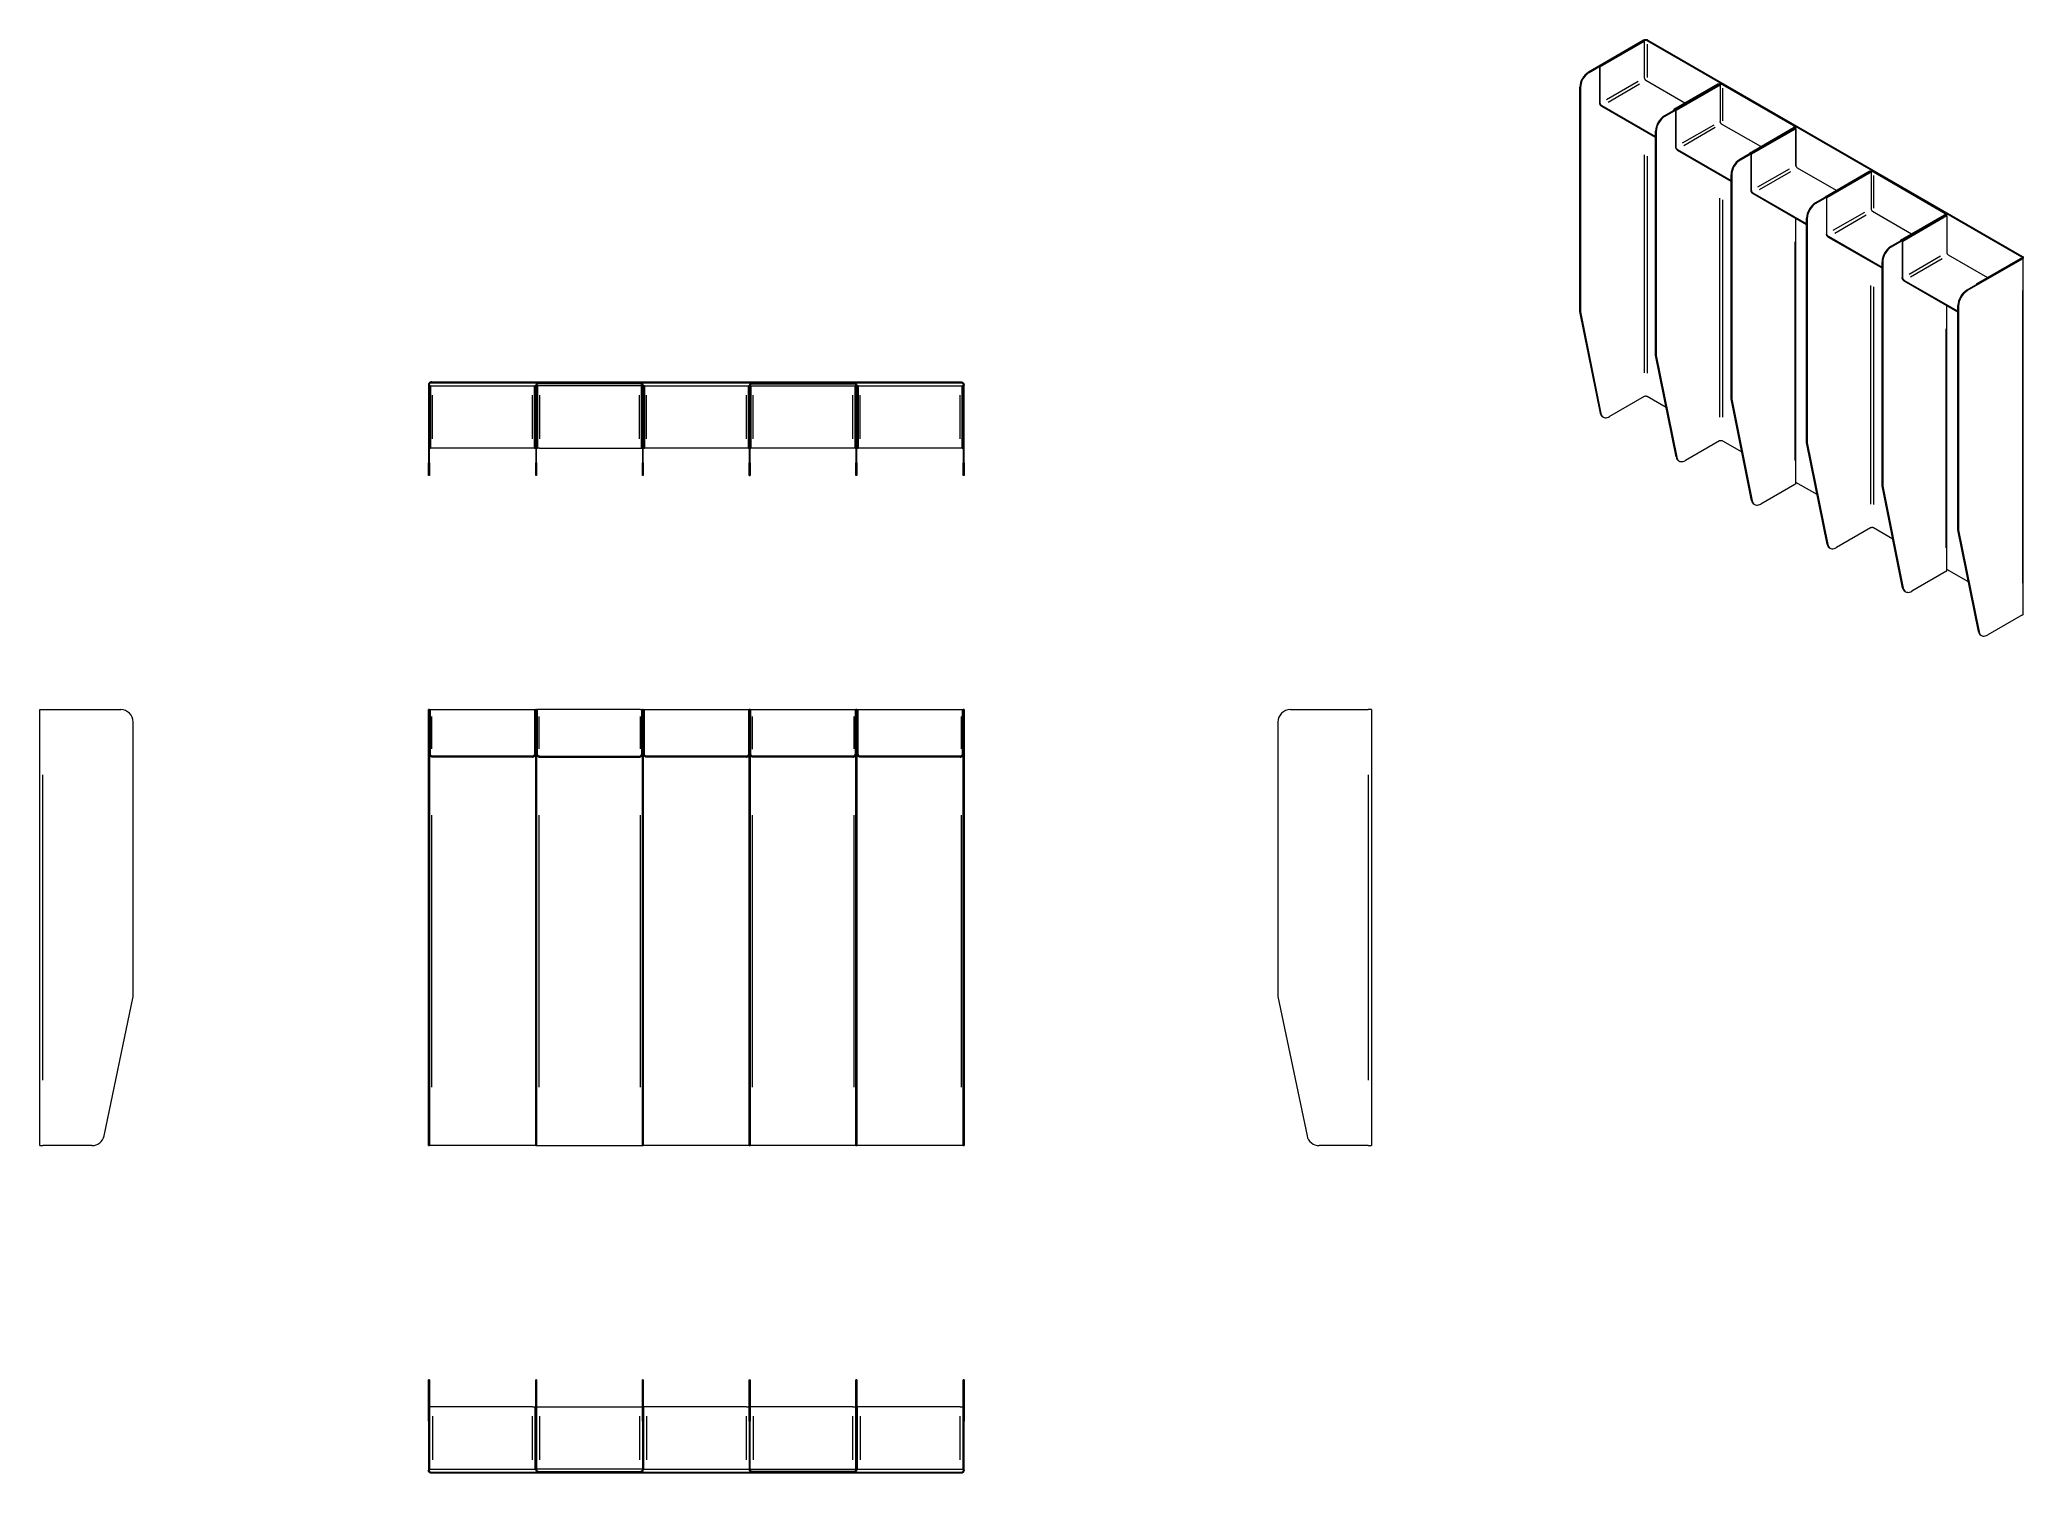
# Model space of a CAD drawing. Header units: millimetres. Extents: x 3456 to 6641, y 2872 to 5173.
import ezdxf

# ---------------------------------------------------------------- set-up
doc = ezdxf.new("R2010")
doc.units = ezdxf.units.MM

msp = doc.modelspace()

# ---------------------------------------------------------------- linework, layer by layer
at = {"color": 7, "linetype": 'Continuous', "lineweight": 15}
for p, q in [((6031.2, 5172.3), (5942.8, 5121.2)), ((5943.8, 5120.7), (6032.2, 5171.7)), ((5960.6, 5130.2), (6031.3, 5171)), ((6032.3, 5170.4), (5961.6, 5129.6)), ((6032.3, 5170.4), (6031.3, 5171)), ((6032.3, 5170.4), (6032.3, 5112.1)), ((6037.1, 5171.7), (6638.3, 4824.7)), ((6038.1, 5172.4), (6639.3, 4825.3)), ((5960.6, 5130.2), (5960.6, 5071.9)), ((5960.6, 5130.2), (5961.6, 5129.6)), ((5961.6, 5071.3), (5961.6, 5129.6)), ((5928.7, 4736.9), (5928.7, 5096.8)), ((5929.7, 5096.2), (5929.7, 4736.3)), ((6034.7, 5107.9), (6097.5, 5071.6)), ((6151.8, 5101.4), (6064.5, 5051)), ((6065.5, 5050.4), (6152.9, 5100.8)), ((6079.7, 5061.4), (6150.4, 5102.2)), ((6151.5, 5101.6), (6080.7, 5060.8)), ((6082.2, 5060), (6152.9, 5100.8)), ((6153.9, 5100.2), (6083.2, 5059.4)), ((6151.5, 5101.6), (6150.4, 5102.2)), ((6151.5, 5101.6), (6151.5, 5101.2)), ((6153.9, 5100.2), (6152.9, 5100.8)), ((6153.9, 5100.2), (6153.9, 5041.9)), ((6273.1, 5034.2), (6157.7, 5100.9)), ((6274.2, 5034.8), (6158.8, 5101.5)), ((6050.4, 5017.2), (5964, 5067.1)), ((6050.4, 5016), (5964, 5065.8)), ((6079.7, 5061.4), (6079.7, 5059.8)), ((6079.7, 5061.4), (6080.7, 5060.8)), ((6080.7, 5060.4), (6080.7, 5060.8)), ((6082.2, 5060), (6082.2, 5001.7)), ((6082.2, 5060), (6083.2, 5059.4)), ((6083.2, 5001.1), (6083.2, 5059.4)), ((6219.1, 5001.4), (6156.3, 5037.7)), ((6273, 5031.4), (6185.7, 4981)), ((6201.3, 4991.2), (6272, 5032)), ((6273.1, 5031.4), (6202.3, 4990.6)), ((6273.1, 5031.4), (6272, 5032)), ((6275.6, 4970.4), (6275.6, 5032.9)), ((6050.4, 4666.7), (6050.4, 5026.5)), ((6051.4, 5025.9), (6051.4, 4666.1)), ((6186.7, 4980.4), (6274, 5030.9)), ((6203.5, 4989.9), (6274.3, 5030.7)), ((6275.3, 5030.2), (6204.6, 4989.3)), ((6275.3, 5030.2), (6274.3, 5030.7)), ((6275.3, 5030.2), (6275.3, 4971.9)), ((6085.6, 4996.9), (6171.6, 4947.2)), ((6085.6, 4995.6), (6171.6, 4946)), ((6201.3, 4991.2), (6201.3, 4990)), ((6201.3, 4991.2), (6202.3, 4990.6)), ((6203.5, 4989.9), (6203.5, 4931.6)), ((6203.5, 4989.9), (6204.6, 4989.3)), ((6204.6, 4931), (6204.6, 4989.3)), ((6277.6, 4967.6), (6340.4, 4931.4)), ((6171.6, 4596.7), (6171.6, 4956.5)), ((6172.6, 4955.9), (6172.6, 4596.1)), ((6394.2, 4961.5), (6306.9, 4911.1)), ((6307.9, 4910.5), (6395.2, 4960.9)), ((6322.7, 4921.1), (6393.4, 4962)), ((6394.4, 4961.4), (6323.7, 4920.6)), ((6324.5, 4920.1), (6395.2, 4960.9)), ((6396.2, 4960.3), (6325.5, 4919.5)), ((6394.4, 4961.4), (6393.4, 4962)), ((6396.2, 4960.3), (6395.2, 4960.9)), ((6396.2, 4960.3), (6396.2, 4902.1)), ((6400.1, 4961), (6515.5, 4894.3)), ((6401.1, 4961.6), (6516.6, 4894.9)), ((6292.8, 4877.3), (6206.9, 4926.8)), ((6292.8, 4876.1), (6206.9, 4925.6)), ((6322.7, 4921.1), (6322.7, 4920.2)), ((6322.7, 4921.1), (6323.7, 4920.6)), ((6324.5, 4920.1), (6325.5, 4919.5)), ((6325.5, 4861.2), (6325.5, 4919.5)), ((6275.6, 4461.4), (6275.6, 4886)), ((6292.8, 4526.7), (6292.8, 4886.6)), ((6293.8, 4886), (6293.8, 4526.2)), ((6398.6, 4897.8), (6461.3, 4861.6)), ((6515.4, 4891.5), (6428.1, 4841.1)), ((6429.1, 4840.5), (6516.4, 4890.9)), ((6443.6, 4851.3), (6514.3, 4892.2)), ((6515.3, 4891.6), (6444.6, 4850.8)), ((6446.2, 4849.8), (6516.9, 4890.6)), ((6517.9, 4890.1), (6447.2, 4849.2)), ((6515.3, 4891.6), (6514.3, 4892.2)), ((6515.3, 4891.6), (6515.3, 4891.5)), ((6517.9, 4890.1), (6516.9, 4890.6)), ((6517.9, 4890.1), (6517.9, 4893)), ((6517.9, 4890.1), (6517.9, 4831.8)), ((6413.9, 4807.3), (6327.8, 4857)), ((6413.9, 4806.1), (6327.8, 4855.8)), ((6443.6, 4851.3), (6443.6, 4850.1)), ((6443.6, 4851.3), (6444.6, 4850.8)), ((6444.6, 4850.6), (6444.6, 4850.8)), ((6446.2, 4849.8), (6446.2, 4791.5)), ((6446.2, 4849.8), (6447.2, 4849.2)), ((6447.2, 4791), (6447.2, 4849.2)), ((6413.9, 4456.8), (6413.9, 4816.6)), ((6415, 4816), (6415, 4456.2)), ((6520.3, 4827.6), (6583.1, 4791.3)), ((6638.2, 4821.9), (6549.8, 4770.9)), ((6550.8, 4770.3), (6639.2, 4821.3)), ((6565.3, 4781.1), (6636.1, 4821.9)), ((6637.1, 4821.3), (6566.4, 4780.5)), ((6637.1, 4821.3), (6636.1, 4821.9)), ((6637.1, 4821.3), (6637.1, 4821.2)), ((6640.7, 4251.8), (6640.7, 4823.4)), ((6535.6, 4737.1), (6449.6, 4786.7)), ((6535.6, 4735.8), (6449.6, 4785.5)), ((6565.3, 4781.1), (6565.3, 4779.8)), ((6565.3, 4781.1), (6566.4, 4780.5)), ((6566.4, 4780.4), (6566.4, 4780.5)), ((6517.9, 4321.4), (6517.9, 4746.1)), ((6535.6, 4386.5), (6535.6, 4746.4)), ((6536.7, 4745.8), (6536.7, 4385.9)), ((5929.7, 4736.3), (5928.7, 4736.9)), ((5961.7, 4573.5), (5928.7, 4736.9)), ((5929.7, 4736.3), (5962.7, 4573)), ((6051.4, 4666.1), (6050.4, 4666.7)), ((6083.4, 4503.3), (6050.4, 4666.7)), ((6051.4, 4666.1), (6084.4, 4502.7)), ((4080.5, 4618.8), (4080.5, 4493.8)), ((4081.9, 4493.8), (4081.9, 4618.8)), ((4085.3, 4623.8), (4935.5, 4623.8)), ((4085.3, 4622.3), (4935.5, 4622.3)), ((4420.6, 4622.3), (4257.4, 4622.3)), ((4420.6, 4620.8), (4257.4, 4620.8)), ((4600.1, 4622.3), (4763.4, 4622.3)), ((4600.1, 4620.8), (4763.4, 4620.8)), ((4938.9, 4618.8), (4938.9, 4493.8)), ((4940.3, 4493.8), (4940.3, 4618.8)), ((4082.1, 4517.3), (4082.1, 4617.3)), ((4083.6, 4617.3), (4082.1, 4617.3)), ((4083.6, 4617.3), (4083.6, 4517.3)), ((4086.9, 4617.3), (4247.3, 4617.3)), ((4252, 4617.3), (4250.6, 4617.3)), ((4250.6, 4517.3), (4250.6, 4617.3)), ((4252, 4617.3), (4252, 4517.3)), ((4252.6, 4617.3), (4252.6, 4493.8)), ((4254, 4493.8), (4254, 4617.3)), ((4255.5, 4617.3), (4254.1, 4617.3)), ((4254.1, 4517.3), (4254.1, 4617.3)), ((4255.5, 4617.3), (4255.5, 4517.3)), ((4419.2, 4617.3), (4258.9, 4617.3)), ((4424, 4617.3), (4422.6, 4617.3)), ((4422.6, 4517.3), (4422.6, 4617.3)), ((4424, 4617.3), (4424, 4517.3)), ((4424, 4617.3), (4424, 4493.8)), ((4425.4, 4493.8), (4425.4, 4617.3)), ((4425.7, 4517.3), (4425.7, 4617.3)), ((4427.1, 4617.3), (4425.7, 4617.3)), ((4427.1, 4617.3), (4427.1, 4517.3)), ((4430.5, 4617.3), (4590.8, 4617.3)), ((4595.6, 4617.3), (4594.2, 4617.3)), ((4594.2, 4517.3), (4594.2, 4617.3)), ((4595.4, 4617.3), (4595.4, 4493.8)), ((4595.6, 4617.3), (4595.6, 4517.3)), ((4596.7, 4517.3), (4596.7, 4617.3)), ((4598.1, 4617.3), (4596.7, 4617.3)), ((4596.8, 4493.8), (4596.8, 4617.3)), ((4598.1, 4617.3), (4598.1, 4517.3)), ((4601.5, 4617.3), (4761.8, 4617.3)), ((4766.6, 4617.3), (4765.2, 4617.3)), ((4765.2, 4517.3), (4765.2, 4617.3)), ((4766.6, 4617.3), (4766.6, 4517.3)), ((4766.7, 4617.3), (4766.7, 4493.8)), ((4768.2, 4493.8), (4768.2, 4617.3)), ((4768.9, 4517.3), (4768.9, 4617.3)), ((4770.3, 4617.3), (4768.9, 4617.3)), ((4770.3, 4617.3), (4770.3, 4517.3)), ((4773.7, 4617.3), (4934, 4617.3)), ((4937.4, 4517.3), (4937.4, 4617.3)), ((4938.8, 4617.3), (4937.4, 4617.3)), ((4938.8, 4617.3), (4938.8, 4517.3)), ((6032.2, 4600.1), (5976.5, 4568)), ((6067.3, 4582.7), (6037.1, 4600.2)), ((6172.6, 4596.1), (6171.6, 4596.7)), ((6204.6, 4433.3), (6171.6, 4596.7)), ((6172.6, 4596.1), (6205.6, 4432.7)), ((5965.5, 4567.6), (5966.5, 4567)), ((6152.9, 4529.2), (6098.2, 4497.7)), ((6157.7, 4529.3), (6188.8, 4511.3)), ((6292.8, 4526.7), (6293.8, 4526.2)), ((6325.8, 4363.4), (6292.8, 4526.7)), ((6293.8, 4526.2), (6326.8, 4362.8)), ((4080.5, 4473.8), (4080.5, 4493.8)), ((4081.9, 4493.8), (4081.9, 4473.8)), ((4082.1, 4517.3), (4083.6, 4517.3)), ((4247.3, 4517.3), (4086.9, 4517.3)), ((4250.6, 4517.3), (4252, 4517.3)), ((4252.6, 4473.8), (4252.6, 4493.8)), ((4254, 4493.8), (4254, 4473.8)), ((4254.1, 4517.3), (4255.5, 4517.3)), ((4258.9, 4517.3), (4419.2, 4517.3)), ((4422.6, 4517.3), (4424, 4517.3)), ((4424, 4473.8), (4424, 4493.8)), ((4425.4, 4493.8), (4425.4, 4473.8)), ((4425.7, 4517.3), (4427.1, 4517.3)), ((4590.8, 4517.3), (4430.5, 4517.3)), ((4594.2, 4517.3), (4595.6, 4517.3)), ((4595.4, 4473.8), (4595.4, 4493.8)), ((4596.7, 4517.3), (4598.1, 4517.3)), ((4596.8, 4493.8), (4596.8, 4473.8)), ((4761.8, 4517.3), (4601.5, 4517.3)), ((4765.2, 4517.3), (4766.6, 4517.3)), ((4766.7, 4473.8), (4766.7, 4493.8)), ((4768.2, 4493.8), (4768.2, 4473.8)), ((4768.9, 4517.3), (4770.3, 4517.3)), ((4934, 4517.3), (4773.7, 4517.3)), ((4937.4, 4517.3), (4938.8, 4517.3)), ((4938.9, 4473.8), (4938.9, 4493.8)), ((4940.3, 4493.8), (4940.3, 4473.8)), ((6087.2, 4497.3), (6088.2, 4496.7)), ((4081.9, 4473.8), (4080.5, 4473.8)), ((4254, 4473.8), (4252.6, 4473.8)), ((4425.4, 4473.8), (4424, 4473.8)), ((4595.4, 4473.8), (4596.8, 4473.8)), ((4768.2, 4473.8), (4766.7, 4473.8)), ((4940.3, 4473.8), (4938.9, 4473.8)), ((6274, 4459.3), (6219.4, 4427.7)), ((6309.7, 4442.8), (6275.6, 4462.5)), ((6208.4, 4427.3), (6209.4, 4426.8)), ((6415, 4456.2), (6413.9, 4456.8)), ((6447, 4293.4), (6413.9, 4456.8)), ((6415, 4456.2), (6448, 4292.8)), ((6395.2, 4389.3), (6340.6, 4357.8)), ((6431.2, 4371.4), (6400.1, 4389.4)), ((6536.7, 4385.9), (6535.6, 4386.5)), ((6568.7, 4223.2), (6535.6, 4386.5)), ((6536.7, 4385.9), (6569.7, 4222.6)), ((6329.6, 4357.4), (6330.6, 4356.8)), ((6516.4, 4319.4), (6461.8, 4287.8)), ((6552.6, 4302.6), (6517.9, 4322.6)), ((6450.8, 4287.4), (6451.8, 4286.8)), ((6639.2, 4249.7), (6583.5, 4217.6)), ((6572.5, 4217.2), (6573.5, 4216.6)), ((3456.4, 3397.8), (3456.4, 4097.8)), ((3461.4, 4097.8), (3586.4, 4097.8)), ((3606.4, 3637.1), (3606.4, 4077.8)), ((4080.5, 4077.8), (4080.5, 4097.8)), ((4081.9, 4097.8), (4080.5, 4097.8)), ((4080.5, 3637.1), (4080.5, 4077.8)), ((4081.9, 4097.8), (4081.9, 4077.8)), ((4081.9, 4097.8), (4082, 4097.8)), ((4081.9, 4077.8), (4081.9, 3637.1)), ((4082.1, 4097.8), (4082.1, 4026.4)), ((4082.1, 4097.8), (4083.6, 4097.8)), ((4083.6, 4026.4), (4083.6, 4097.8)), ((4085.3, 4097.8), (4250.6, 4097.8)), ((4250.6, 4097.8), (4250.6, 4026.4)), ((4250.6, 4097.8), (4252, 4097.8)), ((4252, 4026.4), (4252, 4097.8)), ((4252, 4097.8), (4252.6, 4097.8)), ((4252.6, 4077.8), (4252.6, 4097.8)), ((4254, 4097.8), (4252.6, 4097.8)), ((4252.6, 3637.1), (4252.6, 4077.8)), ((4254, 4097.8), (4254, 4077.8)), ((4254, 4077.8), (4254, 3637.1)), ((4254.1, 4097.8), (4254.1, 4026.4)), ((4254.1, 4097.8), (4255.5, 4097.8)), ((4255.5, 4026.4), (4255.5, 4097.8)), ((4420.6, 4097.8), (4257.4, 4097.8)), ((4422.6, 4097.8), (4424, 4097.8)), ((4422.6, 4097.8), (4422.6, 4026.4)), ((4424, 4077.8), (4424, 4097.8)), ((4425.4, 4097.8), (4424, 4097.8)), ((4424, 3637.1), (4424, 4077.8)), ((4425.4, 4097.8), (4425.7, 4097.8)), ((4425.4, 4097.8), (4425.4, 4077.8)), ((4425.4, 4077.8), (4425.4, 3637.1)), ((4425.7, 4097.8), (4427.1, 4097.8)), ((4425.7, 4097.8), (4425.7, 4026.4)), ((4427.1, 4026.4), (4427.1, 4097.8)), ((4427.1, 4097.8), (4594.2, 4097.8)), ((4594.2, 4097.8), (4594.2, 4026.4)), ((4594.2, 4097.8), (4595.4, 4097.8)), ((4596.8, 4097.8), (4595.4, 4097.8)), ((4595.4, 4077.8), (4595.4, 4097.8)), ((4595.4, 3637.1), (4595.4, 4077.8)), ((4596.8, 4097.8), (4598.1, 4097.8)), ((4596.8, 4097.8), (4596.8, 4077.8)), ((4596.8, 4077.8), (4596.8, 3637.1)), ((4598.1, 4026.4), (4598.1, 4097.8)), ((4600.1, 4097.8), (4763.4, 4097.8)), ((4765.2, 4097.8), (4766.6, 4097.8)), ((4765.2, 4097.8), (4765.2, 4026.4)), ((4766.6, 4026.4), (4766.6, 4097.8)), ((4766.7, 4077.8), (4766.7, 4097.8)), ((4768.2, 4097.8), (4766.7, 4097.8)), ((4766.7, 3637.1), (4766.7, 4077.8)), ((4768.2, 4097.8), (4768.9, 4097.8)), ((4768.2, 4097.8), (4768.2, 4077.8)), ((4768.2, 4077.8), (4768.2, 3637.1)), ((4768.9, 4097.8), (4770.3, 4097.8)), ((4768.9, 4097.8), (4768.9, 4026.4)), ((4770.3, 4097.8), (4935.5, 4097.8)), ((4770.3, 4026.4), (4770.3, 4097.8)), ((4937.4, 4097.8), (4937.4, 4026.4)), ((4937.4, 4097.8), (4938.8, 4097.8)), ((4938.8, 4026.4), (4938.8, 4097.8)), ((4940.3, 4097.8), (4938.9, 4097.8)), ((4938.9, 4077.8), (4938.9, 4097.8)), ((4938.9, 3637.1), (4938.9, 4077.8)), ((4940.3, 4097.8), (4940.3, 4077.8)), ((4940.3, 4077.8), (4940.3, 3637.1)), ((5444.1, 4077.8), (5444.1, 3637.1)), ((5464.1, 4097.8), (5589.1, 4097.8)), ((5594.1, 4097.8), (5594.1, 3397.8)), ((4247.3, 4022.9), (4086.9, 4022.9)), ((4247.3, 4021.4), (4086.9, 4021.4)), ((4258.9, 4022.9), (4419.2, 4022.9)), ((4258.9, 4021.4), (4419.2, 4021.4)), ((4590.8, 4022.9), (4430.5, 4022.9)), ((4590.8, 4021.4), (4430.5, 4021.4)), ((4761.8, 4022.9), (4601.5, 4022.9)), ((4761.8, 4021.4), (4601.5, 4021.4)), ((4934, 4022.9), (4773.7, 4022.9)), ((4934, 4021.4), (4773.7, 4021.4)), ((3559.7, 3413.7), (3606.4, 3637.1)), ((4081.9, 3637.1), (4080.5, 3637.1)), ((4080.5, 3413.7), (4080.5, 3637.1)), ((4081.9, 3637.1), (4081.9, 3413.7)), ((4254, 3637.1), (4252.6, 3637.1)), ((4252.6, 3413.7), (4252.6, 3637.1)), ((4254, 3637.1), (4254, 3413.7)), ((4425.4, 3637.1), (4424, 3637.1)), ((4424, 3413.7), (4424, 3637.1)), ((4425.4, 3637.1), (4425.4, 3413.7)), ((4595.4, 3637.1), (4596.8, 3637.1)), ((4595.4, 3413.7), (4595.4, 3637.1)), ((4596.8, 3637.1), (4596.8, 3413.7)), ((4768.2, 3637.1), (4766.7, 3637.1)), ((4766.7, 3413.7), (4766.7, 3637.1)), ((4768.2, 3637.1), (4768.2, 3413.7)), ((4940.3, 3637.1), (4938.9, 3637.1)), ((4938.9, 3413.7), (4938.9, 3637.1)), ((4940.3, 3637.1), (4940.3, 3413.7)), ((5444.1, 3637.1), (5490.8, 3413.7)), ((4080.5, 3397.8), (4080.5, 3413.7)), ((4081.9, 3413.7), (4081.9, 3397.8)), ((4252.6, 3397.8), (4252.6, 3413.7)), ((4254, 3413.7), (4254, 3397.8)), ((4424, 3397.8), (4424, 3413.7)), ((4425.4, 3413.7), (4425.4, 3397.8)), ((4595.4, 3397.8), (4595.4, 3413.7)), ((4596.8, 3413.7), (4596.8, 3397.8)), ((4766.7, 3397.8), (4766.7, 3413.7)), ((4768.2, 3413.7), (4768.2, 3397.8)), ((4938.9, 3397.8), (4938.9, 3413.7)), ((4940.3, 3413.7), (4940.3, 3397.8)), ((3540.1, 3397.8), (3461.4, 3397.8)), ((4080.5, 3397.8), (4081.9, 3397.8)), ((4252.6, 3397.8), (4085.3, 3397.8)), ((4252.6, 3397.8), (4254, 3397.8)), ((4257.4, 3397.8), (4420.6, 3397.8)), ((4424, 3397.8), (4425.4, 3397.8)), ((4595.4, 3397.8), (4425.4, 3397.8)), ((4595.4, 3397.8), (4596.8, 3397.8)), ((4763.4, 3397.8), (4600.1, 3397.8)), ((4766.7, 3397.8), (4768.2, 3397.8)), ((4935.5, 3397.8), (4768.2, 3397.8)), ((4938.9, 3397.8), (4940.3, 3397.8)), ((5589.1, 3397.8), (5510.4, 3397.8)), ((4081.9, 3021.8), (4080.5, 3021.8)), ((4080.5, 2975.1), (4080.5, 3021.8)), ((4081.9, 3021.8), (4081.9, 2975.1)), ((4254, 3021.8), (4252.6, 3021.8)), ((4252.6, 2975.1), (4252.6, 3021.8)), ((4254, 3021.8), (4254, 2975.1)), ((4425.4, 3021.8), (4424, 3021.8)), ((4424, 2975.1), (4424, 3021.8)), ((4425.4, 3021.8), (4425.4, 2975.1)), ((4595.4, 3021.8), (4596.8, 3021.8)), ((4595.4, 2975.1), (4595.4, 3021.8)), ((4596.8, 3021.8), (4596.8, 2975.1)), ((4768.2, 3021.8), (4766.7, 3021.8)), ((4766.7, 2975.1), (4766.7, 3021.8)), ((4768.2, 3021.8), (4768.2, 2975.1)), ((4940.3, 3021.8), (4938.9, 3021.8)), ((4938.9, 2975.1), (4938.9, 3021.8)), ((4940.3, 3021.8), (4940.3, 2975.1)), ((4080.5, 2955.5), (4080.5, 2975.1)), ((4081.9, 2975.1), (4081.9, 2955.5)), ((4082.1, 2978.3), (4082.1, 2878.3)), ((4247.3, 2978.3), (4086.9, 2978.3)), ((4252, 2878.3), (4252, 2978.3)), ((4252.6, 2955.5), (4252.6, 2975.1)), ((4254, 2975.1), (4254, 2955.5)), ((4254.1, 2978.3), (4254.1, 2878.3)), ((4258.9, 2978.3), (4419.2, 2978.3)), ((4424, 2955.5), (4424, 2975.1)), ((4425.4, 2975.1), (4425.4, 2955.5)), ((4425.7, 2978.3), (4425.7, 2878.3)), ((4590.8, 2978.3), (4430.5, 2978.3)), ((4595.4, 2955.5), (4595.4, 2975.1)), ((4596.8, 2975.1), (4596.8, 2955.5)), ((4761.8, 2978.3), (4601.5, 2978.3)), ((4766.6, 2878.3), (4766.6, 2978.3)), ((4766.7, 2955.5), (4766.7, 2975.1)), ((4768.2, 2975.1), (4768.2, 2955.5)), ((4768.9, 2978.3), (4768.9, 2878.3)), ((4934, 2978.3), (4773.7, 2978.3)), ((4938.8, 2878.3), (4938.8, 2978.3)), ((4938.9, 2955.5), (4938.9, 2975.1)), ((4940.3, 2975.1), (4940.3, 2955.5)), ((4080.5, 2955.5), (4080.5, 2876.8)), ((4081.9, 2876.8), (4081.9, 2955.5)), ((4252.6, 2955.5), (4252.6, 2878.3)), ((4254, 2878.3), (4254, 2955.5)), ((4424, 2955.5), (4424, 2878.3)), ((4425.4, 2878.3), (4425.4, 2955.5)), ((4595.4, 2955.5), (4595.4, 2878.3)), ((4596.8, 2878.3), (4596.8, 2955.5)), ((4766.7, 2955.5), (4766.7, 2878.3)), ((4768.2, 2878.3), (4768.2, 2955.5)), ((4938.9, 2955.5), (4938.9, 2876.8)), ((4940.3, 2876.8), (4940.3, 2955.5)), ((4935.5, 2873.3), (4085.3, 2873.3)), ((4935.5, 2871.8), (4085.3, 2871.8)), ((4086.9, 2878.3), (4247.3, 2878.3)), ((4257.4, 2874.8), (4420.6, 2874.8)), ((4257.4, 2873.3), (4420.6, 2873.3)), ((4419.2, 2878.3), (4258.9, 2878.3)), ((4430.5, 2878.3), (4590.8, 2878.3)), ((4763.4, 2874.8), (4600.1, 2874.8)), ((4763.4, 2873.3), (4600.1, 2873.3)), ((4601.5, 2878.3), (4761.8, 2878.3)), ((4773.7, 2878.3), (4934, 2878.3))]:
    msp.add_line(p, q, dxfattribs=at)
at = {"color": 8, "linetype": 'Continuous', "lineweight": 15}
for p, q in [((6032.2, 5171.6), (6032.2, 5170.6)), ((6037.1, 5165.9), (6037.1, 5112.3)), ((5929.6, 5096.2), (5928.8, 5096.7)), ((5943.7, 5120.7), (5943, 5121.2)), ((5971.7, 5077.1), (6022.2, 5106.3)), ((5974.1, 5072.9), (6024.6, 5102.1)), ((6152.9, 5100.8), (6152.9, 5100.8)), ((6157.7, 5095.2), (6157.7, 5042.6)), ((6065.4, 5050.5), (6064.6, 5050.9)), ((6143.8, 5036.1), (6093.3, 5006.9)), ((6146.2, 5031.9), (6095.7, 5002.7)), ((6273.1, 5031.8), (6273.1, 5034)), ((6051.3, 5026), (6050.5, 5026.4)), ((6274, 5030.8), (6274, 5030.6)), ((6032.2, 4988.5), (6032.2, 4638.1)), ((6037.1, 4985.9), (6037.1, 4637.9)), ((6186.6, 4980.5), (6185.8, 4981)), ((6172.4, 4956), (6171.7, 4956.5)), ((6214.6, 4936.9), (6265.2, 4966)), ((6217, 4932.6), (6267.6, 4961.8)), ((6400.1, 4955.3), (6400.1, 4902.7)), ((6152.9, 4918.7), (6152.9, 4567.3)), ((6157.7, 4916.2), (6157.7, 4567.1)), ((6307.8, 4910.6), (6307, 4911)), ((6292.9, 4886.5), (6293.6, 4886.1)), ((6335.6, 4867.1), (6386.1, 4896.2)), ((6337.9, 4862.8), (6388.5, 4892)), ((6515.5, 4894.1), (6515.5, 4891.8)), ((6516.4, 4890.9), (6516.4, 4890.4)), ((6274, 4848.8), (6274, 4497.4)), ((6429, 4840.6), (6428.2, 4841)), ((6414.8, 4816.1), (6414.1, 4816.5)), ((6457.3, 4796.8), (6507.9, 4826)), ((6459.7, 4792.6), (6510.2, 4821.7)), ((6638.3, 4824.4), (6638.3, 4822.2)), ((6395.2, 4778.8), (6395.2, 4427.4)), ((6400.1, 4776.3), (6400.1, 4427.2)), ((6536.5, 4745.8), (6535.8, 4746.3)), ((6550.7, 4770.3), (6549.9, 4770.8)), ((6639.2, 4770.4), (6639.2, 4300.6)), ((6516.4, 4708.9), (6516.4, 4357.4)), ((4086.9, 4532.3), (4086.9, 4602.3)), ((4247.3, 4532.3), (4247.3, 4602.3)), ((4258.9, 4602.3), (4258.9, 4532.3)), ((4419.2, 4532.3), (4419.2, 4602.3)), ((4430.5, 4532.3), (4430.5, 4602.3)), ((4590.8, 4532.3), (4590.8, 4602.3)), ((4601.5, 4532.3), (4601.5, 4602.3)), ((4761.8, 4532.3), (4761.8, 4602.3)), ((4773.7, 4532.3), (4773.7, 4602.3)), ((4934, 4532.3), (4934, 4602.3)), ((5962.6, 4573), (5961.8, 4573.5)), ((4081.7, 4493.8), (4080.7, 4493.8)), ((4253.8, 4493.8), (4252.8, 4493.8)), ((4425.2, 4493.8), (4424.2, 4493.8)), ((4596.6, 4493.8), (4595.6, 4493.8)), ((4768, 4493.8), (4767, 4493.8)), ((4940.1, 4493.8), (4939.1, 4493.8)), ((6084.3, 4502.8), (6083.5, 4503.2)), ((6205.5, 4432.8), (6204.7, 4433.3)), ((6326.6, 4362.9), (6325.9, 4363.3)), ((6447.8, 4292.9), (6447.1, 4293.3)), ((6569.5, 4222.6), (6568.8, 4223.1)), ((4081.7, 4077.8), (4080.7, 4077.8)), ((4085.3, 4086.6), (4085.3, 4034.6)), ((4253.8, 4077.8), (4252.8, 4077.8)), ((4257.4, 4086.6), (4257.4, 4034.5)), ((4420.6, 4034.5), (4420.6, 4086.6)), ((4425.2, 4077.8), (4424.2, 4077.8)), ((4595.6, 4077.8), (4596.6, 4077.8)), ((4600.1, 4086.6), (4600.1, 4034.4)), ((4763.4, 4086.6), (4763.4, 4034.5)), ((4768, 4077.8), (4767, 4077.8)), ((4935.5, 4086.6), (4935.5, 4034.5)), ((4940.1, 4077.8), (4939.1, 4077.8)), ((3461.4, 3502.8), (3461.4, 3992.8)), ((5589.1, 3992.8), (5589.1, 3502.8)), ((4085.3, 3928.1), (4085.3, 3491.4)), ((4257.4, 3928.1), (4257.4, 3491.4)), ((4420.6, 3491.4), (4420.6, 3928.1)), ((4600.1, 3928.1), (4600.1, 3491.4)), ((4763.4, 3928.1), (4763.4, 3491.4)), ((4935.5, 3928.1), (4935.5, 3491.4)), ((4081.7, 3413.7), (4080.7, 3413.7)), ((4253.8, 3413.7), (4252.8, 3413.7)), ((4425.2, 3413.7), (4424.2, 3413.7)), ((4596.6, 3413.7), (4595.6, 3413.7)), ((4768, 3413.7), (4767, 3413.7)), ((4940.1, 3413.7), (4939.1, 3413.7)), ((4081.7, 2975.1), (4080.7, 2975.1)), ((4086.9, 2963.3), (4086.9, 2893.3)), ((4247.3, 2893.3), (4247.3, 2963.3)), ((4253.8, 2975.1), (4252.8, 2975.1)), ((4258.9, 2963.3), (4258.9, 2893.3)), ((4419.2, 2963.3), (4419.2, 2893.3)), ((4425.2, 2975.1), (4424.2, 2975.1)), ((4430.5, 2963.3), (4430.5, 2893.3)), ((4590.8, 2893.3), (4590.8, 2963.3)), ((4596.6, 2975.1), (4595.6, 2975.1)), ((4601.5, 2963.3), (4601.5, 2893.3)), ((4761.8, 2893.3), (4761.8, 2963.3)), ((4768, 2975.1), (4767, 2975.1)), ((4773.7, 2963.3), (4773.7, 2893.3)), ((4934, 2893.3), (4934, 2963.3)), ((4940.1, 2975.1), (4939.1, 2975.1)), ((4080.7, 2955.5), (4081.7, 2955.5)), ((4252.8, 2955.5), (4253.8, 2955.5)), ((4424.2, 2955.5), (4425.2, 2955.5)), ((4595.6, 2955.5), (4596.6, 2955.5)), ((4767, 2955.5), (4768, 2955.5)), ((4939.1, 2955.5), (4940.1, 2955.5))]:
    msp.add_line(p, q, dxfattribs=at)
at = {"color": 7, "linetype": 'Continuous', "lineweight": 15, "flags": 128}
for points in [[(5962.7, 4573), (5963.2, 4571.1), (5964, 4569.5), (5965, 4568.2), (5966.2, 4567.2), (5967.6, 4566.5), (5969.2, 4566.1), (5970.9, 4566.1), (5972.7, 4566.4), (5974.6, 4567), (5976.5, 4568)], [(6084.4, 4502.7), (6084.9, 4500.9), (6085.7, 4499.3), (6086.7, 4497.9), (6087.9, 4496.9), (6089.3, 4496.2), (6090.9, 4495.8), (6092.6, 4495.8), (6094.4, 4496.1), (6096.3, 4496.8), (6098.2, 4497.7)], [(6205.6, 4432.7), (6206.1, 4430.9), (6206.9, 4429.3), (6207.9, 4428), (6209.1, 4427), (6210.5, 4426.3), (6212.1, 4425.9), (6213.8, 4425.8), (6215.6, 4426.2), (6217.5, 4426.8), (6219.4, 4427.7)], [(6326.8, 4362.8), (6327.3, 4360.9), (6328.1, 4359.3), (6329.1, 4358), (6330.3, 4357), (6331.7, 4356.3), (6333.3, 4355.9), (6335, 4355.9), (6336.8, 4356.2), (6338.7, 4356.8), (6340.6, 4357.8)], [(6448, 4292.8), (6448.5, 4291), (6449.3, 4289.4), (6450.3, 4288.1), (6451.5, 4287), (6452.9, 4286.3), (6454.5, 4286), (6456.2, 4285.9), (6458, 4286.2), (6459.9, 4286.9), (6461.8, 4287.8)], [(6569.7, 4222.6), (6570.2, 4220.7), (6571, 4219.1), (6572, 4217.8), (6573.2, 4216.8), (6574.6, 4216.1), (6576.2, 4215.7), (6577.9, 4215.7), (6579.7, 4216), (6581.6, 4216.6), (6583.5, 4217.6)]]:
    msp.add_lwpolyline(points, dxfattribs=at)
at = {"color": 7, "linetype": 'Continuous', "lineweight": 15}
for centre, radius, start, end in [((5959.3, 5095.4), 30.6, 122.4871, 177.5129), ((5960.3, 5094.8), 30.6, 122.4873, 177.5127), ((6081, 5025.2), 30.6, 122.4871, 177.5129), ((6082, 5024.6), 30.6, 122.4873, 177.5127), ((6202.1, 4955.2), 30.6, 122.4871, 177.5129), ((6203.2, 4954.6), 30.6, 122.4873, 177.5127), ((6323.3, 4885.2), 30.6, 122.4871, 177.5129), ((6324.4, 4884.7), 30.6, 122.4873, 177.5127), ((6444.5, 4815.3), 30.6, 122.4871, 177.5129), ((6445.5, 4814.7), 30.6, 122.4873, 177.5127), ((6566.2, 4745), 30.6, 122.4871, 177.5129), ((6567.2, 4744.4), 30.6, 122.4873, 177.5127), ((5970.1, 4574.7), 8.52, 188.0146, 237.3701), ((6091.8, 4504.5), 8.52, 188.0146, 237.3701), ((6213, 4434.5), 8.52, 188.0146, 237.3701), ((6334.2, 4364.6), 8.52, 188.0146, 237.3701), ((6455.4, 4294.6), 8.52, 188.0146, 237.3701), ((6577.1, 4224.3), 8.52, 188.0146, 237.3701), ((3586.4, 4077.8), 20, 0, 90), ((5464.1, 4077.8), 20, 90, 180), ((3540.1, 3417.8), 20, 270, 348.1983), ((5510.4, 3417.8), 20, 191.8017, 270)]:
    msp.add_arc(centre, radius, start, end, dxfattribs=at)
for points, knots in [([(6038.1, 5172.4), (6037.7, 5172.6), (6037.2, 5172.8), (6036.3, 5173), (6036, 5173.1), (6035.4, 5173.1), (6035, 5173.1), (6034.4, 5173.1), (6034, 5173.1), (6033.4, 5173), (6033, 5173), (6032.1, 5172.7), (6031.6, 5172.5), (6031.2, 5172.3)], [0, 0, 0, 0, 0.25, 0.25, 0.375, 0.375, 0.5, 0.5, 0.625, 0.625, 0.75, 0.75, 1, 1, 1, 1]), ([(6032.2, 5171.7), (6032.5, 5171.9), (6032.9, 5172), (6033.7, 5172.2), (6034.2, 5172.3), (6035.1, 5172.3), (6035.6, 5172.2), (6036.4, 5172.1), (6036.8, 5171.9), (6037.1, 5171.7)], [0, 0, 0, 0, 0.25, 0.25, 0.5, 0.5, 0.75, 0.75, 1, 1, 1, 1]), ([(6032.3, 5112.1), (6032.3, 5111.8), (6032.4, 5111.4), (6032.6, 5110.5), (6032.8, 5110.1), (6033.3, 5109.3), (6033.5, 5108.9), (6034.1, 5108.3), (6034.4, 5108.1), (6034.7, 5107.9)], [0, 0, 0, 0, 0.25, 0.25, 0.5, 0.5, 0.75, 0.75, 1, 1, 1, 1]), ([(6158.8, 5101.5), (6158.4, 5101.7), (6157.9, 5101.9), (6157, 5102.1), (6156.7, 5102.2), (6156, 5102.3), (6155.7, 5102.3), (6155, 5102.3), (6154.7, 5102.2), (6154, 5102.2), (6153.7, 5102.1), (6152.8, 5101.9), (6152.3, 5101.6), (6151.8, 5101.4)], [0, 0, 0, 0, 0.25, 0.25, 0.375, 0.375, 0.5, 0.5, 0.625, 0.625, 0.75, 0.75, 1, 1, 1, 1]), ([(6157.7, 5100.9), (6157.4, 5101), (6157.1, 5101.2), (6156.2, 5101.4), (6155.8, 5101.4), (6154.8, 5101.4), (6154.4, 5101.4), (6153.5, 5101.1), (6153.1, 5101), (6152.9, 5100.8)], [0, 0, 0, 0, 0.25, 0.25, 0.5, 0.5, 0.75, 0.75, 1, 1, 1, 1]), ([(5964, 5065.8), (5963.6, 5066.1), (5963.2, 5066.4), (5962.5, 5067.1), (5962.3, 5067.3), (5961.9, 5067.8), (5961.8, 5068.1), (5961.4, 5068.7), (5961.3, 5069), (5961, 5069.6), (5960.9, 5069.9), (5960.7, 5070.8), (5960.6, 5071.4), (5960.6, 5071.9)], [0, 0, 0, 0, 0.25, 0.25, 0.375, 0.375, 0.5, 0.5, 0.625, 0.625, 0.75, 0.75, 1, 1, 1, 1]), ([(5964, 5067.1), (5963.7, 5067.2), (5963.4, 5067.5), (5962.8, 5068.1), (5962.5, 5068.5), (5962.1, 5069.3), (5961.9, 5069.7), (5961.7, 5070.6), (5961.6, 5071), (5961.6, 5071.3)], [0, 0, 0, 0, 0.25, 0.25, 0.5, 0.5, 0.75, 0.75, 1, 1, 1, 1]), ([(6156.3, 5037.7), (6156, 5037.9), (6155.7, 5038.1), (6155.1, 5038.7), (6154.9, 5039.1), (6154.4, 5039.9), (6154.2, 5040.4), (6154, 5041.2), (6153.9, 5041.6), (6153.9, 5041.9)], [0, 0, 0, 0, 0.25, 0.25, 0.5, 0.5, 0.75, 0.75, 1, 1, 1, 1]), ([(6273.1, 5034.2), (6273.4, 5034.1), (6273.7, 5033.9), (6274, 5033.4), (6274.1, 5033.1), (6274.1, 5032.6), (6274, 5032.3), (6273.6, 5031.8), (6273.3, 5031.6), (6273, 5031.4)], [0, 0, 0, 0, 0.25, 0.25, 0.5, 0.5, 0.75, 0.75, 1, 1, 1, 1]), ([(6274, 5030.9), (6274.5, 5031.1), (6274.8, 5031.4), (6275.2, 5031.9), (6275.4, 5032.1), (6275.5, 5032.5), (6275.6, 5032.7), (6275.6, 5033.1), (6275.5, 5033.3), (6275.4, 5033.6), (6275.3, 5033.8), (6275, 5034.3), (6274.6, 5034.6), (6274.2, 5034.8)], [0, 0, 0, 0, 0.25, 0.25, 0.375, 0.375, 0.5, 0.5, 0.625, 0.625, 0.75, 0.75, 1, 1, 1, 1]), ([(6082.2, 5001.7), (6082.2, 5001.2), (6082.3, 5000.6), (6082.5, 4999.7), (6082.6, 4999.4), (6082.9, 4998.8), (6083, 4998.5), (6083.4, 4997.9), (6083.5, 4997.6), (6083.9, 4997.1), (6084.1, 4996.9), (6084.8, 4996.2), (6085.2, 4995.9), (6085.6, 4995.6)], [0, 0, 0, 0, 0.25, 0.25, 0.375, 0.375, 0.5, 0.5, 0.625, 0.625, 0.75, 0.75, 1, 1, 1, 1]), ([(6085.6, 4996.9), (6085.3, 4997), (6085, 4997.3), (6084.4, 4997.9), (6084.1, 4998.3), (6083.7, 4999.1), (6083.5, 4999.5), (6083.3, 5000.4), (6083.2, 5000.8), (6083.2, 5001.1)], [0, 0, 0, 0, 0.25, 0.25, 0.5, 0.5, 0.75, 0.75, 1, 1, 1, 1]), ([(6275.3, 4971.9), (6275.3, 4971.5), (6275.3, 4971.1), (6275.6, 4970.3), (6275.7, 4969.9), (6276.2, 4969), (6276.5, 4968.7), (6277.1, 4968), (6277.4, 4967.8), (6277.6, 4967.6)], [0, 0, 0, 0, 0.25, 0.25, 0.5, 0.5, 0.75, 0.75, 1, 1, 1, 1]), ([(6401.1, 4961.6), (6400.7, 4961.8), (6400.2, 4962), (6399.4, 4962.2), (6399, 4962.3), (6398.4, 4962.3), (6398.1, 4962.4), (6397.4, 4962.3), (6397, 4962.3), (6396.4, 4962.2), (6396.1, 4962.2), (6395.2, 4961.9), (6394.6, 4961.7), (6394.2, 4961.5)], [0, 0, 0, 0, 0.25, 0.25, 0.375, 0.375, 0.5, 0.5, 0.625, 0.625, 0.75, 0.75, 1, 1, 1, 1]), ([(6395.2, 4960.9), (6395.5, 4961.1), (6395.9, 4961.2), (6396.7, 4961.4), (6397.2, 4961.5), (6398.2, 4961.5), (6398.6, 4961.5), (6399.4, 4961.3), (6399.8, 4961.1), (6400.1, 4961)], [0, 0, 0, 0, 0.25, 0.25, 0.5, 0.5, 0.75, 0.75, 1, 1, 1, 1]), ([(6206.9, 4925.6), (6206.5, 4925.8), (6206.1, 4926.2), (6205.5, 4926.8), (6205.3, 4927.1), (6204.9, 4927.6), (6204.7, 4927.9), (6204.4, 4928.5), (6204.2, 4928.8), (6204, 4929.4), (6203.9, 4929.7), (6203.6, 4930.6), (6203.5, 4931.2), (6203.5, 4931.6)], [0, 0, 0, 0, 0.25, 0.25, 0.375, 0.375, 0.5, 0.5, 0.625, 0.625, 0.75, 0.75, 1, 1, 1, 1]), ([(6206.9, 4926.8), (6206.6, 4927), (6206.3, 4927.2), (6205.8, 4927.8), (6205.5, 4928.2), (6205, 4929), (6204.8, 4929.5), (6204.6, 4930.3), (6204.6, 4930.7), (6204.6, 4931)], [0, 0, 0, 0, 0.25, 0.25, 0.5, 0.5, 0.75, 0.75, 1, 1, 1, 1]), ([(6396.2, 4902.1), (6396.2, 4901.7), (6396.2, 4901.3), (6396.5, 4900.5), (6396.6, 4900.1), (6397.1, 4899.2), (6397.4, 4898.9), (6398, 4898.2), (6398.3, 4898), (6398.6, 4897.8)], [0, 0, 0, 0, 0.25, 0.25, 0.5, 0.5, 0.75, 0.75, 1, 1, 1, 1]), ([(6515.5, 4894.3), (6515.8, 4894.2), (6516.1, 4893.9), (6516.4, 4893.5), (6516.5, 4893.2), (6516.5, 4892.7), (6516.3, 4892.4), (6516, 4891.9), (6515.7, 4891.7), (6515.4, 4891.5)], [0, 0, 0, 0, 0.25, 0.25, 0.5, 0.5, 0.75, 0.75, 1, 1, 1, 1]), ([(6516.6, 4894.9), (6517, 4894.7), (6517.3, 4894.4), (6517.7, 4893.9), (6517.8, 4893.7), (6517.9, 4893.3), (6517.9, 4893.1), (6517.9, 4892.8), (6517.9, 4892.6), (6517.7, 4892.2), (6517.6, 4892), (6517.2, 4891.5), (6516.8, 4891.2), (6516.4, 4890.9)], [0, 0, 0, 0, 0.25, 0.25, 0.375, 0.375, 0.5, 0.5, 0.625, 0.625, 0.75, 0.75, 1, 1, 1, 1]), ([(6327.8, 4855.8), (6327.5, 4856.1), (6326.7, 4856.6), (6325.8, 4857.8), (6325, 4859.2), (6324.6, 4860.3), (6324.6, 4860.9), (6324.5, 4861)], [0, 0, 0, 0, 0.230398, 0.460638, 0.695561, 0.940458, 1, 1, 1, 1]), ([(6327.8, 4857), (6327.6, 4857.2), (6327.3, 4857.4), (6326.7, 4858), (6326.4, 4858.4), (6325.9, 4859.2), (6325.8, 4859.7), (6325.5, 4860.5), (6325.5, 4860.9), (6325.5, 4861.2)], [0, 0, 0, 0, 0.25, 0.25, 0.5, 0.5, 0.75, 0.75, 1, 1, 1, 1]), ([(6517.9, 4831.8), (6517.9, 4831.4), (6518, 4831), (6518.2, 4830.2), (6518.4, 4829.8), (6518.9, 4828.9), (6519.1, 4828.6), (6519.7, 4827.9), (6520, 4827.7), (6520.3, 4827.6)], [0, 0, 0, 0, 0.25, 0.25, 0.5, 0.5, 0.75, 0.75, 1, 1, 1, 1]), ([(6638.3, 4824.7), (6638.6, 4824.5), (6638.8, 4824.3), (6639.1, 4823.8), (6639.2, 4823.6), (6639.2, 4823), (6639.1, 4822.7), (6638.7, 4822.3), (6638.5, 4822), (6638.2, 4821.9)], [0, 0, 0, 0, 0.25, 0.25, 0.5, 0.5, 0.75, 0.75, 1, 1, 1, 1]), ([(6639.3, 4825.3), (6639.7, 4825.1), (6640.1, 4824.8), (6640.5, 4824.3), (6640.6, 4824.1), (6640.7, 4823.7), (6640.7, 4823.5), (6640.7, 4823.1), (6640.6, 4822.9), (6640.5, 4822.5), (6640.4, 4822.4), (6640, 4821.8), (6639.6, 4821.5), (6639.2, 4821.3)], [0, 0, 0, 0, 0.25, 0.25, 0.375, 0.375, 0.5, 0.5, 0.625, 0.625, 0.75, 0.75, 1, 1, 1, 1]), ([(6449.6, 4785.5), (6449.2, 4785.7), (6448.8, 4786.1), (6448.1, 4786.7), (6447.9, 4787), (6447.6, 4787.5), (6447.4, 4787.8), (6447, 4788.4), (6446.9, 4788.7), (6446.6, 4789.3), (6446.5, 4789.6), (6446.3, 4790.5), (6446.2, 4791.1), (6446.2, 4791.5)], [0, 0, 0, 0, 0.25, 0.25, 0.375, 0.375, 0.5, 0.5, 0.625, 0.625, 0.75, 0.75, 1, 1, 1, 1]), ([(6449.6, 4786.7), (6449.3, 4786.9), (6449, 4787.1), (6448.4, 4787.7), (6448.2, 4788.1), (6447.7, 4788.9), (6447.5, 4789.4), (6447.3, 4790.2), (6447.2, 4790.6), (6447.2, 4791)], [0, 0, 0, 0, 0.25, 0.25, 0.5, 0.5, 0.75, 0.75, 1, 1, 1, 1]), ([(4085.3, 4623.8), (4084.7, 4623.8), (4084.1, 4623.7), (4083.2, 4623.3), (4082.9, 4623.2), (4082.4, 4622.8), (4082.1, 4622.6), (4081.6, 4622.1), (4081.4, 4621.8), (4081.1, 4621.2), (4080.9, 4620.9), (4080.6, 4620), (4080.5, 4619.4), (4080.5, 4618.8)], [0, 0, 0, 0, 0.25, 0.25, 0.375, 0.375, 0.5, 0.5, 0.625, 0.625, 0.75, 0.75, 1, 1, 1, 1]), ([(4081.9, 4618.8), (4081.9, 4619.2), (4082, 4619.7), (4082.3, 4620.5), (4082.6, 4620.9), (4083.2, 4621.6), (4083.6, 4621.9), (4084.4, 4622.2), (4084.9, 4622.3), (4085.3, 4622.3)], [0, 0, 0, 0, 0.25, 0.25, 0.5, 0.5, 0.75, 0.75, 1, 1, 1, 1]), ([(4257.4, 4622.3), (4256.8, 4622.3), (4256.2, 4622.2), (4255.3, 4621.8), (4255, 4621.7), (4254.5, 4621.3), (4254.2, 4621.1), (4253.7, 4620.6), (4253.5, 4620.3), (4253.2, 4619.7), (4253, 4619.4), (4252.7, 4618.5), (4252.6, 4617.9), (4252.6, 4617.3)], [0, 0, 0, 0, 0.25, 0.25, 0.375, 0.375, 0.5, 0.5, 0.625, 0.625, 0.75, 0.75, 1, 1, 1, 1]), ([(4257.4, 4620.8), (4257, 4620.8), (4256.5, 4620.7), (4255.7, 4620.4), (4255.3, 4620.1), (4254.7, 4619.4), (4254.4, 4619), (4254.1, 4618.2), (4254, 4617.7), (4254, 4617.3)], [0, 0, 0, 0, 0.25, 0.25, 0.5, 0.5, 0.75, 0.75, 1, 1, 1, 1]), ([(4425.4, 4617.3), (4425.4, 4617.9), (4425.3, 4618.5), (4425, 4619.4), (4424.8, 4619.7), (4424.4, 4620.3), (4424.2, 4620.6), (4423.8, 4621.1), (4423.5, 4621.3), (4423, 4621.7), (4422.7, 4621.8), (4421.8, 4622.2), (4421.2, 4622.3), (4420.6, 4622.3)], [0, 0, 0, 0, 0.25, 0.25, 0.375, 0.375, 0.5, 0.5, 0.625, 0.625, 0.75, 0.75, 1, 1, 1, 1]), ([(4420.6, 4620.8), (4421, 4620.8), (4421.4, 4620.7), (4422.3, 4620.4), (4422.7, 4620.1), (4423.3, 4619.4), (4423.6, 4619), (4423.9, 4618.2), (4424, 4617.7), (4424, 4617.3)], [0, 0, 0, 0, 0.25, 0.25, 0.5, 0.5, 0.75, 0.75, 1, 1, 1, 1]), ([(4600.1, 4622.3), (4599.6, 4622.3), (4599, 4622.2), (4598.1, 4621.8), (4597.8, 4621.7), (4597.3, 4621.3), (4597, 4621.1), (4596.5, 4620.6), (4596.3, 4620.3), (4596, 4619.7), (4595.8, 4619.4), (4595.5, 4618.5), (4595.4, 4617.9), (4595.4, 4617.3)], [0, 0, 0, 0, 0.25, 0.25, 0.375, 0.375, 0.5, 0.5, 0.625, 0.625, 0.75, 0.75, 1, 1, 1, 1]), ([(4596.8, 4617.3), (4596.8, 4617.7), (4596.9, 4618.2), (4597.2, 4619), (4597.4, 4619.4), (4598.1, 4620.1), (4598.5, 4620.4), (4599.3, 4620.7), (4599.7, 4620.8), (4600.1, 4620.8)], [0, 0, 0, 0, 0.25, 0.25, 0.5, 0.5, 0.75, 0.75, 1, 1, 1, 1]), ([(4763.4, 4622.3), (4764, 4622.3), (4764.6, 4622.2), (4765.5, 4621.8), (4765.7, 4621.7), (4766.3, 4621.3), (4766.5, 4621.1), (4767, 4620.6), (4767.2, 4620.3), (4767.6, 4619.7), (4767.7, 4619.4), (4768.1, 4618.5), (4768.2, 4617.9), (4768.2, 4617.3)], [0, 0, 0, 0, 0.25, 0.25, 0.375, 0.375, 0.5, 0.5, 0.625, 0.625, 0.75, 0.75, 1, 1, 1, 1]), ([(4763.4, 4620.8), (4763.8, 4620.8), (4764.2, 4620.7), (4765, 4620.4), (4765.4, 4620.1), (4766.1, 4619.4), (4766.4, 4619), (4766.7, 4618.2), (4766.7, 4617.7), (4766.7, 4617.3)], [0, 0, 0, 0, 0.25, 0.25, 0.5, 0.5, 0.75, 0.75, 1, 1, 1, 1]), ([(4935.5, 4623.8), (4936.1, 4623.8), (4936.7, 4623.7), (4937.6, 4623.3), (4937.9, 4623.2), (4938.4, 4622.8), (4938.7, 4622.6), (4939.1, 4622.1), (4939.3, 4621.8), (4939.7, 4621.2), (4939.8, 4620.9), (4940.2, 4620), (4940.3, 4619.4), (4940.3, 4618.8)], [0, 0, 0, 0, 0.25, 0.25, 0.375, 0.375, 0.5, 0.5, 0.625, 0.625, 0.75, 0.75, 1, 1, 1, 1]), ([(4935.5, 4622.3), (4935.9, 4622.3), (4936.3, 4622.2), (4937.2, 4621.9), (4937.5, 4621.6), (4938.2, 4620.9), (4938.5, 4620.5), (4938.8, 4619.7), (4938.9, 4619.2), (4938.9, 4618.8)], [0, 0, 0, 0, 0.25, 0.25, 0.5, 0.5, 0.75, 0.75, 1, 1, 1, 1]), ([(4083.6, 4617.3), (4083.6, 4617.3), (4083.6, 4617.3), (4084, 4617.3), (4084.2, 4617.3), (4084.9, 4617.3), (4085.3, 4617.3), (4086.1, 4617.3), (4086.5, 4617.3), (4086.9, 4617.3)], [0, 0, 0, 0, 0.25, 0.25, 0.5, 0.5, 0.75, 0.75, 1, 1, 1, 1]), ([(4247.3, 4617.3), (4247.6, 4617.3), (4248.1, 4617.3), (4248.9, 4617.3), (4249.3, 4617.3), (4249.9, 4617.3), (4250.2, 4617.3), (4250.5, 4617.3), (4250.6, 4617.3), (4250.6, 4617.3)], [0, 0, 0, 0, 0.25, 0.25, 0.5, 0.5, 0.75, 0.75, 1, 1, 1, 1]), ([(4258.9, 4617.3), (4258.5, 4617.3), (4258.1, 4617.3), (4257.2, 4617.3), (4256.8, 4617.3), (4256.2, 4617.3), (4255.9, 4617.3), (4255.6, 4617.3), (4255.5, 4617.3), (4255.5, 4617.3)], [0, 0, 0, 0, 0.25, 0.25, 0.5, 0.5, 0.75, 0.75, 1, 1, 1, 1]), ([(4422.6, 4617.3), (4422.6, 4617.3), (4422.5, 4617.3), (4422.2, 4617.3), (4421.9, 4617.3), (4421.3, 4617.3), (4420.9, 4617.3), (4420, 4617.3), (4419.6, 4617.3), (4419.2, 4617.3)], [0, 0, 0, 0, 0.25, 0.25, 0.5, 0.5, 0.75, 0.75, 1, 1, 1, 1]), ([(4427.1, 4617.3), (4427.1, 4617.3), (4427.2, 4617.3), (4427.5, 4617.3), (4427.8, 4617.3), (4428.4, 4617.3), (4428.8, 4617.3), (4429.7, 4617.3), (4430.1, 4617.3), (4430.5, 4617.3)], [0, 0, 0, 0, 0.25, 0.25, 0.5, 0.5, 0.75, 0.75, 1, 1, 1, 1]), ([(4590.8, 4617.3), (4591.2, 4617.3), (4591.6, 4617.3), (4592.5, 4617.3), (4592.9, 4617.3), (4593.5, 4617.3), (4593.8, 4617.3), (4594.1, 4617.3), (4594.2, 4617.3), (4594.2, 4617.3)], [0, 0, 0, 0, 0.25, 0.25, 0.5, 0.5, 0.75, 0.75, 1, 1, 1, 1]), ([(4598.1, 4617.3), (4598.1, 4617.3), (4598.2, 4617.3), (4598.5, 4617.3), (4598.8, 4617.3), (4599.4, 4617.3), (4599.8, 4617.3), (4600.7, 4617.3), (4601.1, 4617.3), (4601.5, 4617.3)], [0, 0, 0, 0, 0.25, 0.25, 0.5, 0.5, 0.75, 0.75, 1, 1, 1, 1]), ([(4761.8, 4617.3), (4762.2, 4617.3), (4762.6, 4617.3), (4763.5, 4617.3), (4763.9, 4617.3), (4764.5, 4617.3), (4764.8, 4617.3), (4765.1, 4617.3), (4765.2, 4617.3), (4765.2, 4617.3)], [0, 0, 0, 0, 0.25, 0.25, 0.5, 0.5, 0.75, 0.75, 1, 1, 1, 1]), ([(4770.3, 4617.3), (4770.3, 4617.3), (4770.4, 4617.3), (4770.7, 4617.3), (4771, 4617.3), (4771.6, 4617.3), (4772, 4617.3), (4772.9, 4617.3), (4773.3, 4617.3), (4773.7, 4617.3)], [0, 0, 0, 0, 0.25, 0.25, 0.5, 0.5, 0.75, 0.75, 1, 1, 1, 1]), ([(4934, 4617.3), (4934.4, 4617.3), (4934.8, 4617.3), (4935.7, 4617.3), (4936.1, 4617.3), (4936.7, 4617.3), (4937, 4617.3), (4937.3, 4617.3), (4937.4, 4617.3), (4937.4, 4617.3)], [0, 0, 0, 0, 0.25, 0.25, 0.5, 0.5, 0.75, 0.75, 1, 1, 1, 1]), ([(6037.1, 4600.2), (6036.8, 4600.3), (6036.4, 4600.5), (6035.6, 4600.7), (6035.1, 4600.7), (6034.2, 4600.7), (6033.7, 4600.6), (6032.9, 4600.4), (6032.5, 4600.3), (6032.2, 4600.1)], [0, 0, 0, 0, 0.25, 0.25, 0.5, 0.5, 0.75, 0.75, 1, 1, 1, 1]), ([(6152.9, 4529.2), (6153.1, 4529.4), (6153.5, 4529.6), (6154.4, 4529.8), (6154.8, 4529.8), (6155.8, 4529.9), (6156.2, 4529.8), (6157.1, 4529.6), (6157.4, 4529.5), (6157.7, 4529.3)], [0, 0, 0, 0, 0.25, 0.25, 0.5, 0.5, 0.75, 0.75, 1, 1, 1, 1]), ([(4086.9, 4517.3), (4086.5, 4517.3), (4086.1, 4517.3), (4085.3, 4517.3), (4084.9, 4517.3), (4084.2, 4517.3), (4084, 4517.3), (4083.6, 4517.3), (4083.6, 4517.3), (4083.6, 4517.3)], [0, 0, 0, 0, 0.25, 0.25, 0.5, 0.5, 0.75, 0.75, 1, 1, 1, 1]), ([(4250.6, 4517.3), (4250.6, 4517.3), (4250.5, 4517.3), (4250.2, 4517.3), (4249.9, 4517.3), (4249.3, 4517.3), (4248.9, 4517.3), (4248.1, 4517.3), (4247.6, 4517.3), (4247.3, 4517.3)], [0, 0, 0, 0, 0.25, 0.25, 0.5, 0.5, 0.75, 0.75, 1, 1, 1, 1]), ([(4258.9, 4517.3), (4258.5, 4517.3), (4258.1, 4517.3), (4257.2, 4517.3), (4256.8, 4517.3), (4256.2, 4517.3), (4255.9, 4517.3), (4255.6, 4517.3), (4255.5, 4517.3), (4255.5, 4517.3)], [0, 0, 0, 0, 0.25, 0.25, 0.5, 0.5, 0.75, 0.75, 1, 1, 1, 1]), ([(4419.2, 4517.3), (4419.6, 4517.3), (4420, 4517.3), (4420.9, 4517.3), (4421.3, 4517.3), (4421.9, 4517.3), (4422.2, 4517.3), (4422.5, 4517.3), (4422.6, 4517.3), (4422.6, 4517.3)], [0, 0, 0, 0, 0.25, 0.25, 0.5, 0.5, 0.75, 0.75, 1, 1, 1, 1]), ([(4430.5, 4517.3), (4430.1, 4517.3), (4429.7, 4517.3), (4428.8, 4517.3), (4428.4, 4517.3), (4427.8, 4517.3), (4427.5, 4517.3), (4427.2, 4517.3), (4427.1, 4517.3), (4427.1, 4517.3)], [0, 0, 0, 0, 0.25, 0.25, 0.5, 0.5, 0.75, 0.75, 1, 1, 1, 1]), ([(4594.2, 4517.3), (4594.2, 4517.3), (4594.1, 4517.3), (4593.8, 4517.3), (4593.5, 4517.3), (4592.9, 4517.3), (4592.5, 4517.3), (4591.6, 4517.3), (4591.2, 4517.3), (4590.8, 4517.3)], [0, 0, 0, 0, 0.25, 0.25, 0.5, 0.5, 0.75, 0.75, 1, 1, 1, 1]), ([(4601.5, 4517.3), (4601.1, 4517.3), (4600.7, 4517.3), (4599.8, 4517.3), (4599.4, 4517.3), (4598.8, 4517.3), (4598.5, 4517.3), (4598.2, 4517.3), (4598.1, 4517.3), (4598.1, 4517.3)], [0, 0, 0, 0, 0.25, 0.25, 0.5, 0.5, 0.75, 0.75, 1, 1, 1, 1]), ([(4765.2, 4517.3), (4765.2, 4517.3), (4765.1, 4517.3), (4764.8, 4517.3), (4764.5, 4517.3), (4763.9, 4517.3), (4763.5, 4517.3), (4762.6, 4517.3), (4762.2, 4517.3), (4761.8, 4517.3)], [0, 0, 0, 0, 0.25, 0.25, 0.5, 0.5, 0.75, 0.75, 1, 1, 1, 1]), ([(4773.7, 4517.3), (4773.3, 4517.3), (4772.9, 4517.3), (4772, 4517.3), (4771.6, 4517.3), (4771, 4517.3), (4770.7, 4517.3), (4770.4, 4517.3), (4770.3, 4517.3), (4770.3, 4517.3)], [0, 0, 0, 0, 0.25, 0.25, 0.5, 0.5, 0.75, 0.75, 1, 1, 1, 1]), ([(4937.4, 4517.3), (4937.4, 4517.3), (4937.3, 4517.3), (4937, 4517.3), (4936.7, 4517.3), (4936.1, 4517.3), (4935.7, 4517.3), (4934.8, 4517.3), (4934.4, 4517.3), (4934, 4517.3)], [0, 0, 0, 0, 0.25, 0.25, 0.5, 0.5, 0.75, 0.75, 1, 1, 1, 1]), ([(6275.5, 4461.4), (6275.5, 4461.2), (6275.5, 4460.6), (6275, 4459.9), (6274.3, 4459.5), (6274, 4459.3)], [0, 0, 0, 0, 0.256543, 0.668742, 1, 1, 1, 1]), ([(6400.1, 4389.4), (6399.8, 4389.5), (6399.4, 4389.7), (6398.6, 4389.9), (6398.2, 4389.9), (6397.2, 4389.9), (6396.7, 4389.9), (6395.9, 4389.6), (6395.5, 4389.5), (6395.2, 4389.3)], [0, 0, 0, 0, 0.25, 0.25, 0.5, 0.5, 0.75, 0.75, 1, 1, 1, 1]), ([(6516.4, 4319.4), (6516.8, 4319.6), (6517.5, 4320.1), (6518, 4320.9), (6517.9, 4321.3), (6517.9, 4321.4)], [0, 0, 0, 0, 0.436342, 0.873011, 1, 1, 1, 1]), ([(6639.2, 4249.7), (6639.5, 4250), (6640.3, 4250.5), (6640.7, 4251.3), (6640.7, 4251.7), (6640.6, 4251.8)], [0, 0, 0, 0, 0.436342, 0.873011, 1, 1, 1, 1]), ([(3456.4, 4097.8), (3456.4, 4097.8), (3456.5, 4097.8), (3456.8, 4097.8), (3457, 4097.8), (3457.4, 4097.8), (3457.6, 4097.8), (3458.1, 4097.8), (3458.3, 4097.8), (3458.9, 4097.8), (3459.2, 4097.8), (3460.1, 4097.8), (3460.8, 4097.8), (3461.4, 4097.8)], [0, 0, 0, 0, 0.25, 0.25, 0.375, 0.375, 0.5, 0.5, 0.625, 0.625, 0.75, 0.75, 1, 1, 1, 1]), ([(4083.7, 4097.8), (4084, 4097.8), (4084.5, 4097.8), (4085.1, 4097.8), (4085.3, 4097.8)], [0, 0, 0, 0, 0.6288451, 1, 1, 1, 1]), ([(4257.4, 4097.8), (4257, 4097.8), (4256.4, 4097.8), (4255.9, 4097.8), (4255.7, 4097.8)], [0, 0, 0, 0, 0.619522, 1, 1, 1, 1]), ([(4420.6, 4097.8), (4421, 4097.8), (4421.6, 4097.8), (4422.2, 4097.8), (4422.4, 4097.8)], [0, 0, 0, 0, 0.577951, 1, 1, 1, 1]), ([(4598.3, 4097.8), (4598.4, 4097.8), (4598.7, 4097.8), (4599.4, 4097.8), (4599.9, 4097.8), (4600.1, 4097.8)], [0, 0, 0, 0, 0.11958, 0.700662, 1, 1, 1, 1]), ([(4763.4, 4097.8), (4763.8, 4097.8), (4764.3, 4097.8), (4764.8, 4097.8), (4765, 4097.8)], [0, 0, 0, 0, 0.6461638, 1, 1, 1, 1]), ([(4935.5, 4097.8), (4935.9, 4097.8), (4936.5, 4097.8), (4937, 4097.8), (4937.2, 4097.8)], [0, 0, 0, 0, 0.611152, 1, 1, 1, 1]), ([(5594.1, 4097.8), (5594.1, 4097.8), (5594, 4097.8), (5593.6, 4097.8), (5593.5, 4097.8), (5593.1, 4097.8), (5592.9, 4097.8), (5592.4, 4097.8), (5592.1, 4097.8), (5591.6, 4097.8), (5591.3, 4097.8), (5590.3, 4097.8), (5589.7, 4097.8), (5589.1, 4097.8)], [0, 0, 0, 0, 0.25, 0.25, 0.375, 0.375, 0.5, 0.5, 0.625, 0.625, 0.75, 0.75, 1, 1, 1, 1]), ([(4086.9, 4021.4), (4086.3, 4021.4), (4085.7, 4021.5), (4084.9, 4021.9), (4084.6, 4022), (4084, 4022.4), (4083.8, 4022.6), (4083.3, 4023.1), (4083.1, 4023.4), (4082.7, 4024), (4082.6, 4024.3), (4082.2, 4025.2), (4082.1, 4025.8), (4082.1, 4026.4)], [0, 0, 0, 0, 0.25, 0.25, 0.375, 0.375, 0.5, 0.5, 0.625, 0.625, 0.75, 0.75, 1, 1, 1, 1]), ([(4086.9, 4022.9), (4086.5, 4022.9), (4086.1, 4023), (4085.3, 4023.3), (4084.9, 4023.6), (4084.2, 4024.3), (4084, 4024.7), (4083.6, 4025.5), (4083.6, 4026), (4083.6, 4026.4)], [0, 0, 0, 0, 0.25, 0.25, 0.5, 0.5, 0.75, 0.75, 1, 1, 1, 1]), ([(4250.6, 4026.4), (4250.6, 4026), (4250.5, 4025.5), (4250.2, 4024.7), (4249.9, 4024.3), (4249.3, 4023.6), (4248.9, 4023.3), (4248.1, 4023), (4247.6, 4022.9), (4247.3, 4022.9)], [0, 0, 0, 0, 0.25, 0.25, 0.5, 0.5, 0.75, 0.75, 1, 1, 1, 1]), ([(4247.3, 4021.4), (4247.8, 4021.4), (4248.4, 4021.5), (4249.3, 4021.9), (4249.6, 4022), (4250.1, 4022.4), (4250.4, 4022.6), (4250.9, 4023.1), (4251.1, 4023.4), (4251.4, 4024), (4251.6, 4024.3), (4251.9, 4025.2), (4252, 4025.8), (4252, 4026.4)], [0, 0, 0, 0, 0.25, 0.25, 0.375, 0.375, 0.5, 0.5, 0.625, 0.625, 0.75, 0.75, 1, 1, 1, 1]), ([(4254.1, 4026.4), (4254.1, 4025.8), (4254.2, 4025.2), (4254.6, 4024.3), (4254.7, 4024), (4255.1, 4023.4), (4255.3, 4023.1), (4255.7, 4022.6), (4256, 4022.4), (4256.5, 4022), (4256.8, 4021.9), (4257.7, 4021.5), (4258.3, 4021.4), (4258.9, 4021.4)], [0, 0, 0, 0, 0.25, 0.25, 0.375, 0.375, 0.5, 0.5, 0.625, 0.625, 0.75, 0.75, 1, 1, 1, 1]), ([(4258.9, 4022.9), (4258.5, 4022.9), (4258.1, 4023), (4257.2, 4023.3), (4256.8, 4023.6), (4256.2, 4024.3), (4255.9, 4024.7), (4255.6, 4025.5), (4255.5, 4026), (4255.5, 4026.4)], [0, 0, 0, 0, 0.25, 0.25, 0.5, 0.5, 0.75, 0.75, 1, 1, 1, 1]), ([(4419.2, 4022.9), (4419.6, 4022.9), (4420, 4023), (4420.9, 4023.3), (4421.3, 4023.6), (4421.9, 4024.3), (4422.2, 4024.7), (4422.5, 4025.5), (4422.6, 4026), (4422.6, 4026.4)], [0, 0, 0, 0, 0.25, 0.25, 0.5, 0.5, 0.75, 0.75, 1, 1, 1, 1]), ([(4419.2, 4021.4), (4419.7, 4021.5), (4420.8, 4021.6), (4422.2, 4022.4), (4423.2, 4023.6), (4423.9, 4024.9), (4423.9, 4025.8), (4424, 4026.2)], [0, 0, 0, 0, 0.208189, 0.416237, 0.628515, 0.849807, 1, 1, 1, 1]), ([(4430.5, 4021.4), (4429.9, 4021.4), (4429.3, 4021.5), (4428.4, 4021.9), (4428.1, 4022), (4427.6, 4022.4), (4427.3, 4022.6), (4426.9, 4023.1), (4426.7, 4023.4), (4426.3, 4024), (4426.2, 4024.3), (4425.8, 4025.2), (4425.7, 4025.8), (4425.7, 4026.4)], [0, 0, 0, 0, 0.25, 0.25, 0.375, 0.375, 0.5, 0.5, 0.625, 0.625, 0.75, 0.75, 1, 1, 1, 1]), ([(4430.5, 4022.9), (4430.1, 4022.9), (4429.7, 4023), (4428.8, 4023.3), (4428.4, 4023.6), (4427.8, 4024.3), (4427.5, 4024.7), (4427.2, 4025.5), (4427.1, 4026), (4427.1, 4026.4)], [0, 0, 0, 0, 0.25, 0.25, 0.5, 0.5, 0.75, 0.75, 1, 1, 1, 1]), ([(4594.2, 4026.4), (4594.2, 4026), (4594.1, 4025.5), (4593.8, 4024.7), (4593.5, 4024.3), (4592.9, 4023.6), (4592.5, 4023.3), (4591.6, 4023), (4591.2, 4022.9), (4590.8, 4022.9)], [0, 0, 0, 0, 0.25, 0.25, 0.5, 0.5, 0.75, 0.75, 1, 1, 1, 1]), ([(4590.8, 4021.4), (4591.3, 4021.5), (4592.4, 4021.6), (4593.8, 4022.4), (4594.8, 4023.5), (4595.2, 4024.5), (4595.4, 4024.9)], [0, 0, 0, 0, 0.251897, 0.503622, 0.760467, 1, 1, 1, 1]), ([(4601.5, 4021.4), (4601, 4021.5), (4599.9, 4021.6), (4598.5, 4022.4), (4597.5, 4023.6), (4596.9, 4024.7), (4596.8, 4025.5), (4596.8, 4025.7)], [0, 0, 0, 0, 0.223143, 0.446134, 0.673659, 0.910845, 1, 1, 1, 1]), ([(4601.5, 4022.9), (4601.1, 4022.9), (4600.7, 4023), (4599.8, 4023.3), (4599.4, 4023.6), (4598.8, 4024.3), (4598.5, 4024.7), (4598.2, 4025.5), (4598.1, 4026), (4598.1, 4026.4)], [0, 0, 0, 0, 0.25, 0.25, 0.5, 0.5, 0.75, 0.75, 1, 1, 1, 1]), ([(4765.2, 4026.4), (4765.2, 4026), (4765.1, 4025.5), (4764.8, 4024.7), (4764.5, 4024.3), (4763.9, 4023.6), (4763.5, 4023.3), (4762.6, 4023), (4762.2, 4022.9), (4761.8, 4022.9)], [0, 0, 0, 0, 0.25, 0.25, 0.5, 0.5, 0.75, 0.75, 1, 1, 1, 1]), ([(4761.8, 4021.4), (4762.4, 4021.4), (4763, 4021.5), (4763.9, 4021.9), (4764.2, 4022), (4764.7, 4022.4), (4765, 4022.6), (4765.4, 4023.1), (4765.6, 4023.4), (4766, 4024), (4766.1, 4024.3), (4766.5, 4025.2), (4766.6, 4025.8), (4766.6, 4026.4)], [0, 0, 0, 0, 0.25, 0.25, 0.375, 0.375, 0.5, 0.5, 0.625, 0.625, 0.75, 0.75, 1, 1, 1, 1]), ([(4773.7, 4021.4), (4773.1, 4021.4), (4772.5, 4021.5), (4771.6, 4021.9), (4771.3, 4022), (4770.8, 4022.4), (4770.5, 4022.6), (4770.1, 4023.1), (4769.9, 4023.4), (4769.5, 4024), (4769.3, 4024.3), (4769, 4025.2), (4768.9, 4025.8), (4768.9, 4026.4)], [0, 0, 0, 0, 0.25, 0.25, 0.375, 0.375, 0.5, 0.5, 0.625, 0.625, 0.75, 0.75, 1, 1, 1, 1]), ([(4773.7, 4022.9), (4773.3, 4022.9), (4772.9, 4023), (4772, 4023.3), (4771.6, 4023.6), (4771, 4024.3), (4770.7, 4024.7), (4770.4, 4025.5), (4770.3, 4026), (4770.3, 4026.4)], [0, 0, 0, 0, 0.25, 0.25, 0.5, 0.5, 0.75, 0.75, 1, 1, 1, 1]), ([(4937.4, 4026.4), (4937.4, 4026), (4937.3, 4025.5), (4937, 4024.7), (4936.7, 4024.3), (4936.1, 4023.6), (4935.7, 4023.3), (4934.8, 4023), (4934.4, 4022.9), (4934, 4022.9)], [0, 0, 0, 0, 0.25, 0.25, 0.5, 0.5, 0.75, 0.75, 1, 1, 1, 1]), ([(4934, 4021.4), (4934.6, 4021.4), (4935.2, 4021.5), (4936.1, 4021.9), (4936.4, 4022), (4936.9, 4022.4), (4937.2, 4022.6), (4937.6, 4023.1), (4937.8, 4023.4), (4938.2, 4024), (4938.3, 4024.3), (4938.7, 4025.2), (4938.8, 4025.8), (4938.8, 4026.4)], [0, 0, 0, 0, 0.25, 0.25, 0.375, 0.375, 0.5, 0.5, 0.625, 0.625, 0.75, 0.75, 1, 1, 1, 1]), ([(3456.4, 3397.8), (3456.4, 3397.8), (3456.5, 3397.8), (3456.8, 3397.8), (3457, 3397.8), (3457.4, 3397.8), (3457.6, 3397.8), (3458.1, 3397.8), (3458.3, 3397.8), (3458.9, 3397.8), (3459.2, 3397.8), (3460.1, 3397.8), (3460.8, 3397.8), (3461.4, 3397.8)], [0, 0, 0, 0, 0.25, 0.25, 0.375, 0.375, 0.5, 0.5, 0.625, 0.625, 0.75, 0.75, 1, 1, 1, 1]), ([(4085.3, 3397.8), (4084.9, 3397.8), (4084.4, 3397.8), (4083.6, 3397.8), (4083.2, 3397.8), (4082.6, 3397.8), (4082.3, 3397.8), (4082, 3397.8), (4081.9, 3397.8), (4081.9, 3397.8)], [0, 0, 0, 0, 0.25, 0.25, 0.5, 0.5, 0.75, 0.75, 1, 1, 1, 1]), ([(4254, 3397.8), (4254, 3397.8), (4254.1, 3397.8), (4254.4, 3397.8), (4254.7, 3397.8), (4255.3, 3397.8), (4255.7, 3397.8), (4256.5, 3397.8), (4257, 3397.8), (4257.4, 3397.8)], [0, 0, 0, 0, 0.25, 0.25, 0.5, 0.5, 0.75, 0.75, 1, 1, 1, 1]), ([(4420.6, 3397.8), (4421, 3397.8), (4421.4, 3397.8), (4422.3, 3397.8), (4422.7, 3397.8), (4423.3, 3397.8), (4423.6, 3397.8), (4423.9, 3397.8), (4424, 3397.8), (4424, 3397.8)], [0, 0, 0, 0, 0.25, 0.25, 0.5, 0.5, 0.75, 0.75, 1, 1, 1, 1]), ([(4600.1, 3397.8), (4599.7, 3397.8), (4599.3, 3397.8), (4598.5, 3397.8), (4598.1, 3397.8), (4597.4, 3397.8), (4597.2, 3397.8), (4596.9, 3397.8), (4596.8, 3397.8), (4596.8, 3397.8)], [0, 0, 0, 0, 0.25, 0.25, 0.5, 0.5, 0.75, 0.75, 1, 1, 1, 1]), ([(4766.7, 3397.8), (4766.7, 3397.8), (4766.7, 3397.8), (4766.4, 3397.8), (4766.1, 3397.8), (4765.4, 3397.8), (4765, 3397.8), (4764.2, 3397.8), (4763.8, 3397.8), (4763.4, 3397.8)], [0, 0, 0, 0, 0.25, 0.25, 0.5, 0.5, 0.75, 0.75, 1, 1, 1, 1]), ([(4938.9, 3397.8), (4938.9, 3397.8), (4938.8, 3397.8), (4938.5, 3397.8), (4938.2, 3397.8), (4937.5, 3397.8), (4937.2, 3397.8), (4936.3, 3397.8), (4935.9, 3397.8), (4935.5, 3397.8)], [0, 0, 0, 0, 0.25, 0.25, 0.5, 0.5, 0.75, 0.75, 1, 1, 1, 1]), ([(5589.1, 3397.8), (5589.7, 3397.8), (5590.3, 3397.8), (5591.3, 3397.8), (5591.6, 3397.8), (5592.1, 3397.8), (5592.4, 3397.8), (5592.9, 3397.8), (5593.1, 3397.8), (5593.5, 3397.8), (5593.6, 3397.8), (5594, 3397.8), (5594.1, 3397.8), (5594.1, 3397.8)], [0, 0, 0, 0, 0.25, 0.25, 0.375, 0.375, 0.5, 0.5, 0.625, 0.625, 0.75, 0.75, 1, 1, 1, 1]), ([(4086.9, 2978.3), (4086.3, 2978.3), (4085.7, 2978.3), (4084.9, 2978.3), (4084.6, 2978.3), (4084, 2978.3), (4083.8, 2978.3), (4083.3, 2978.3), (4083.1, 2978.3), (4082.7, 2978.3), (4082.6, 2978.3), (4082.2, 2978.3), (4082.1, 2978.3), (4082.1, 2978.3)], [0, 0, 0, 0, 0.25, 0.25, 0.375, 0.375, 0.5, 0.5, 0.625, 0.625, 0.75, 0.75, 1, 1, 1, 1]), ([(4247.3, 2978.3), (4247.8, 2978.3), (4248.4, 2978.3), (4249.3, 2978.3), (4249.6, 2978.3), (4250.1, 2978.3), (4250.4, 2978.3), (4250.9, 2978.3), (4251.1, 2978.3), (4251.4, 2978.3), (4251.6, 2978.3), (4251.9, 2978.3), (4252, 2978.3), (4252, 2978.3)], [0, 0, 0, 0, 0.25, 0.25, 0.375, 0.375, 0.5, 0.5, 0.625, 0.625, 0.75, 0.75, 1, 1, 1, 1]), ([(4254.1, 2978.3), (4254.1, 2978.3), (4254.2, 2978.3), (4254.6, 2978.3), (4254.7, 2978.3), (4255.1, 2978.3), (4255.3, 2978.3), (4255.7, 2978.3), (4256, 2978.3), (4256.5, 2978.3), (4256.8, 2978.3), (4257.7, 2978.3), (4258.3, 2978.3), (4258.9, 2978.3)], [0, 0, 0, 0, 0.25, 0.25, 0.375, 0.375, 0.5, 0.5, 0.625, 0.625, 0.75, 0.75, 1, 1, 1, 1]), ([(4419.2, 2978.3), (4419.8, 2978.3), (4420.4, 2978.3), (4421.3, 2978.3), (4421.6, 2978.3), (4422.1, 2978.3), (4422.4, 2978.3), (4422.8, 2978.3), (4423, 2978.3), (4423.4, 2978.3), (4423.5, 2978.3), (4423.9, 2978.3), (4424, 2978.3), (4424, 2978.3)], [0, 0, 0, 0, 0.25, 0.25, 0.375, 0.375, 0.5, 0.5, 0.625, 0.625, 0.75, 0.75, 1, 1, 1, 1]), ([(4430.5, 2978.3), (4429.9, 2978.3), (4429.3, 2978.3), (4428.4, 2978.3), (4428.1, 2978.3), (4427.6, 2978.3), (4427.3, 2978.3), (4426.9, 2978.3), (4426.7, 2978.3), (4426.3, 2978.3), (4426.2, 2978.3), (4425.8, 2978.3), (4425.7, 2978.3), (4425.7, 2978.3)], [0, 0, 0, 0, 0.25, 0.25, 0.375, 0.375, 0.5, 0.5, 0.625, 0.625, 0.75, 0.75, 1, 1, 1, 1]), ([(4590.8, 2978.3), (4591.3, 2978.3), (4592.4, 2978.3), (4593.8, 2978.3), (4594.8, 2978.3), (4595.2, 2978.3), (4595.4, 2978.3)], [0, 0, 0, 0, 0.251897, 0.503622, 0.760467, 1, 1, 1, 1]), ([(4601.5, 2978.3), (4600.9, 2978.3), (4600.3, 2978.3), (4599.4, 2978.3), (4599.1, 2978.3), (4598.6, 2978.3), (4598.3, 2978.3), (4597.9, 2978.3), (4597.7, 2978.3), (4597.3, 2978.3), (4597.2, 2978.3), (4596.8, 2978.3), (4596.7, 2978.3), (4596.7, 2978.3)], [0, 0, 0, 0, 0.25, 0.25, 0.375, 0.375, 0.5, 0.5, 0.625, 0.625, 0.75, 0.75, 1, 1, 1, 1]), ([(4761.8, 2978.3), (4762.4, 2978.3), (4763, 2978.3), (4763.9, 2978.3), (4764.2, 2978.3), (4764.7, 2978.3), (4765, 2978.3), (4765.4, 2978.3), (4765.6, 2978.3), (4766, 2978.3), (4766.1, 2978.3), (4766.5, 2978.3), (4766.6, 2978.3), (4766.6, 2978.3)], [0, 0, 0, 0, 0.25, 0.25, 0.375, 0.375, 0.5, 0.5, 0.625, 0.625, 0.75, 0.75, 1, 1, 1, 1]), ([(4773.7, 2978.3), (4773.1, 2978.3), (4772.5, 2978.3), (4771.6, 2978.3), (4771.3, 2978.3), (4770.8, 2978.3), (4770.5, 2978.3), (4770.1, 2978.3), (4769.9, 2978.3), (4769.5, 2978.3), (4769.3, 2978.3), (4769, 2978.3), (4768.9, 2978.3), (4768.9, 2978.3)], [0, 0, 0, 0, 0.25, 0.25, 0.375, 0.375, 0.5, 0.5, 0.625, 0.625, 0.75, 0.75, 1, 1, 1, 1]), ([(4934, 2978.3), (4934.6, 2978.3), (4935.2, 2978.3), (4936.1, 2978.3), (4936.4, 2978.3), (4936.9, 2978.3), (4937.2, 2978.3), (4937.6, 2978.3), (4937.8, 2978.3), (4938.2, 2978.3), (4938.3, 2978.3), (4938.7, 2978.3), (4938.8, 2978.3), (4938.8, 2978.3)], [0, 0, 0, 0, 0.25, 0.25, 0.375, 0.375, 0.5, 0.5, 0.625, 0.625, 0.75, 0.75, 1, 1, 1, 1]), ([(4085.3, 2871.8), (4084.7, 2871.8), (4084.1, 2871.9), (4083.2, 2872.2), (4082.9, 2872.4), (4082.4, 2872.8), (4082.1, 2873), (4081.6, 2873.5), (4081.4, 2873.7), (4081.1, 2874.3), (4080.9, 2874.6), (4080.6, 2875.5), (4080.5, 2876.2), (4080.5, 2876.8)], [0, 0, 0, 0, 0.25, 0.25, 0.375, 0.375, 0.5, 0.5, 0.625, 0.625, 0.75, 0.75, 1, 1, 1, 1]), ([(4085.3, 2873.3), (4084.9, 2873.3), (4084.4, 2873.3), (4083.6, 2873.7), (4083.2, 2874), (4082.6, 2874.6), (4082.3, 2875), (4082, 2875.9), (4081.9, 2876.4), (4081.9, 2876.8)], [0, 0, 0, 0, 0.25, 0.25, 0.5, 0.5, 0.75, 0.75, 1, 1, 1, 1]), ([(4082.1, 2878.3), (4082.1, 2878.3), (4082.2, 2878.3), (4082.6, 2878.3), (4082.7, 2878.3), (4083.1, 2878.3), (4083.3, 2878.3), (4083.8, 2878.3), (4084, 2878.3), (4084.6, 2878.3), (4084.9, 2878.3), (4085.7, 2878.3), (4086.3, 2878.3), (4086.9, 2878.3)], [0, 0, 0, 0, 0.25, 0.25, 0.375, 0.375, 0.5, 0.5, 0.625, 0.625, 0.75, 0.75, 1, 1, 1, 1]), ([(4247.3, 2878.3), (4247.8, 2878.3), (4248.4, 2878.3), (4249.3, 2878.3), (4249.6, 2878.3), (4250.1, 2878.3), (4250.4, 2878.3), (4250.9, 2878.3), (4251.1, 2878.3), (4251.4, 2878.3), (4251.6, 2878.3), (4251.9, 2878.3), (4252, 2878.3), (4252, 2878.3)], [0, 0, 0, 0, 0.25, 0.25, 0.375, 0.375, 0.5, 0.5, 0.625, 0.625, 0.75, 0.75, 1, 1, 1, 1]), ([(4252.6, 2878.3), (4252.6, 2877.7), (4252.7, 2877), (4253, 2876.1), (4253.2, 2875.8), (4253.5, 2875.2), (4253.7, 2875), (4254.2, 2874.5), (4254.5, 2874.3), (4255, 2873.9), (4255.3, 2873.7), (4256.2, 2873.4), (4256.8, 2873.3), (4257.4, 2873.3)], [0, 0, 0, 0, 0.25, 0.25, 0.375, 0.375, 0.5, 0.5, 0.625, 0.625, 0.75, 0.75, 1, 1, 1, 1]), ([(4254, 2878.3), (4254, 2877.9), (4254.1, 2877.4), (4254.4, 2876.5), (4254.7, 2876.1), (4255.3, 2875.5), (4255.7, 2875.2), (4256.5, 2874.8), (4257, 2874.8), (4257.4, 2874.8)], [0, 0, 0, 0, 0.25, 0.25, 0.5, 0.5, 0.75, 0.75, 1, 1, 1, 1]), ([(4258.9, 2878.3), (4258.3, 2878.3), (4257.7, 2878.3), (4256.8, 2878.3), (4256.5, 2878.3), (4256, 2878.3), (4255.7, 2878.3), (4255.3, 2878.3), (4255.1, 2878.3), (4254.7, 2878.3), (4254.6, 2878.3), (4254.2, 2878.3), (4254.1, 2878.3), (4254.1, 2878.3)], [0, 0, 0, 0, 0.25, 0.25, 0.375, 0.375, 0.5, 0.5, 0.625, 0.625, 0.75, 0.75, 1, 1, 1, 1]), ([(4424, 2878.3), (4424, 2878.3), (4423.9, 2878.3), (4423.7, 2878.3), (4423.4, 2878.3), (4422.9, 2878.3), (4422.3, 2878.3), (4421.6, 2878.3), (4420.9, 2878.3), (4420.1, 2878.3), (4419.5, 2878.3), (4419.2, 2878.3)], [0, 0, 0, 0, 0.0740875, 0.1945597, 0.3116923, 0.4323793, 0.5466418, 0.6645235, 0.7737156, 0.8863389, 1, 1, 1, 1]), ([(4420.6, 2874.8), (4421, 2874.8), (4421.4, 2874.8), (4422.3, 2875.2), (4422.7, 2875.5), (4423.3, 2876.1), (4423.6, 2876.5), (4423.9, 2877.4), (4424, 2877.9), (4424, 2878.3)], [0, 0, 0, 0, 0.25, 0.25, 0.5, 0.5, 0.75, 0.75, 1, 1, 1, 1]), ([(4420.6, 2873.3), (4421.2, 2873.3), (4421.8, 2873.4), (4422.7, 2873.7), (4423, 2873.9), (4423.5, 2874.3), (4423.8, 2874.5), (4424.2, 2875), (4424.4, 2875.2), (4424.8, 2875.8), (4425, 2876.1), (4425.3, 2877), (4425.4, 2877.7), (4425.4, 2878.3)], [0, 0, 0, 0, 0.25, 0.25, 0.375, 0.375, 0.5, 0.5, 0.625, 0.625, 0.75, 0.75, 1, 1, 1, 1]), ([(4425.7, 2878.3), (4425.7, 2878.3), (4425.8, 2878.3), (4426.2, 2878.3), (4426.3, 2878.3), (4426.7, 2878.3), (4426.9, 2878.3), (4427.3, 2878.3), (4427.6, 2878.3), (4428.1, 2878.3), (4428.4, 2878.3), (4429.3, 2878.3), (4429.9, 2878.3), (4430.5, 2878.3)], [0, 0, 0, 0, 0.25, 0.25, 0.375, 0.375, 0.5, 0.5, 0.625, 0.625, 0.75, 0.75, 1, 1, 1, 1]), ([(4590.8, 2878.3), (4591.3, 2878.3), (4592.4, 2878.3), (4593.8, 2878.3), (4594.8, 2878.3), (4595.2, 2878.3), (4595.4, 2878.3)], [0, 0, 0, 0, 0.251897, 0.503622, 0.760467, 1, 1, 1, 1]), ([(4600.1, 2873.3), (4599.6, 2873.3), (4599, 2873.4), (4598.1, 2873.7), (4597.8, 2873.9), (4597.3, 2874.3), (4597, 2874.5), (4596.5, 2875), (4596.3, 2875.2), (4596, 2875.8), (4595.8, 2876.1), (4595.5, 2877), (4595.4, 2877.7), (4595.4, 2878.3)], [0, 0, 0, 0, 0.25, 0.25, 0.375, 0.375, 0.5, 0.5, 0.625, 0.625, 0.75, 0.75, 1, 1, 1, 1]), ([(4596.8, 2878.3), (4596.8, 2878.3), (4596.9, 2878.3), (4597.8, 2878.3), (4599, 2878.3), (4600.4, 2878.3), (4601.2, 2878.3), (4601.5, 2878.3)], [0, 0, 0, 0, 0.169531, 0.414511, 0.653701, 0.88226, 1, 1, 1, 1]), ([(4600.1, 2874.8), (4599.7, 2874.8), (4599.3, 2874.8), (4598.5, 2875.2), (4598.1, 2875.5), (4597.4, 2876.1), (4597.2, 2876.5), (4596.9, 2877.4), (4596.8, 2877.9), (4596.8, 2878.3)], [0, 0, 0, 0, 0.25, 0.25, 0.5, 0.5, 0.75, 0.75, 1, 1, 1, 1]), ([(4761.8, 2878.3), (4762.4, 2878.3), (4763, 2878.3), (4763.9, 2878.3), (4764.2, 2878.3), (4764.7, 2878.3), (4765, 2878.3), (4765.4, 2878.3), (4765.6, 2878.3), (4766, 2878.3), (4766.1, 2878.3), (4766.5, 2878.3), (4766.6, 2878.3), (4766.6, 2878.3)], [0, 0, 0, 0, 0.25, 0.25, 0.375, 0.375, 0.5, 0.5, 0.625, 0.625, 0.75, 0.75, 1, 1, 1, 1]), ([(4766.7, 2878.3), (4766.7, 2877.9), (4766.7, 2877.4), (4766.4, 2876.5), (4766.1, 2876.1), (4765.4, 2875.5), (4765, 2875.2), (4764.2, 2874.8), (4763.8, 2874.8), (4763.4, 2874.8)], [0, 0, 0, 0, 0.25, 0.25, 0.5, 0.5, 0.75, 0.75, 1, 1, 1, 1]), ([(4768.2, 2878.3), (4768.2, 2877.7), (4768.1, 2877), (4767.7, 2876.1), (4767.6, 2875.8), (4767.2, 2875.2), (4767, 2875), (4766.5, 2874.5), (4766.3, 2874.3), (4765.7, 2873.9), (4765.5, 2873.7), (4764.6, 2873.4), (4764, 2873.3), (4763.4, 2873.3)], [0, 0, 0, 0, 0.25, 0.25, 0.375, 0.375, 0.5, 0.5, 0.625, 0.625, 0.75, 0.75, 1, 1, 1, 1]), ([(4768.9, 2878.3), (4768.9, 2878.3), (4769, 2878.3), (4769.3, 2878.3), (4769.5, 2878.3), (4769.9, 2878.3), (4770.1, 2878.3), (4770.5, 2878.3), (4770.8, 2878.3), (4771.3, 2878.3), (4771.6, 2878.3), (4772.5, 2878.3), (4773.1, 2878.3), (4773.7, 2878.3)], [0, 0, 0, 0, 0.25, 0.25, 0.375, 0.375, 0.5, 0.5, 0.625, 0.625, 0.75, 0.75, 1, 1, 1, 1]), ([(4934, 2878.3), (4934.6, 2878.3), (4935.2, 2878.3), (4936.1, 2878.3), (4936.4, 2878.3), (4936.9, 2878.3), (4937.2, 2878.3), (4937.6, 2878.3), (4937.8, 2878.3), (4938.2, 2878.3), (4938.3, 2878.3), (4938.7, 2878.3), (4938.8, 2878.3), (4938.8, 2878.3)], [0, 0, 0, 0, 0.25, 0.25, 0.375, 0.375, 0.5, 0.5, 0.625, 0.625, 0.75, 0.75, 1, 1, 1, 1]), ([(4938.9, 2876.8), (4938.9, 2876.4), (4938.8, 2875.9), (4938.5, 2875), (4938.2, 2874.6), (4937.5, 2874), (4937.2, 2873.7), (4936.3, 2873.3), (4935.9, 2873.3), (4935.5, 2873.3)], [0, 0, 0, 0, 0.25, 0.25, 0.5, 0.5, 0.75, 0.75, 1, 1, 1, 1]), ([(4940.3, 2876.8), (4940.3, 2876.2), (4940.2, 2875.5), (4939.8, 2874.6), (4939.7, 2874.3), (4939.3, 2873.7), (4939.1, 2873.5), (4938.7, 2873), (4938.4, 2872.8), (4937.9, 2872.4), (4937.6, 2872.2), (4936.7, 2871.9), (4936.1, 2871.8), (4935.5, 2871.8)], [0, 0, 0, 0, 0.25, 0.25, 0.375, 0.375, 0.5, 0.5, 0.625, 0.625, 0.75, 0.75, 1, 1, 1, 1])]:
    msp.add_open_spline(points, degree=3, knots=knots, dxfattribs=at)

doc.saveas('drawing.dxf')
